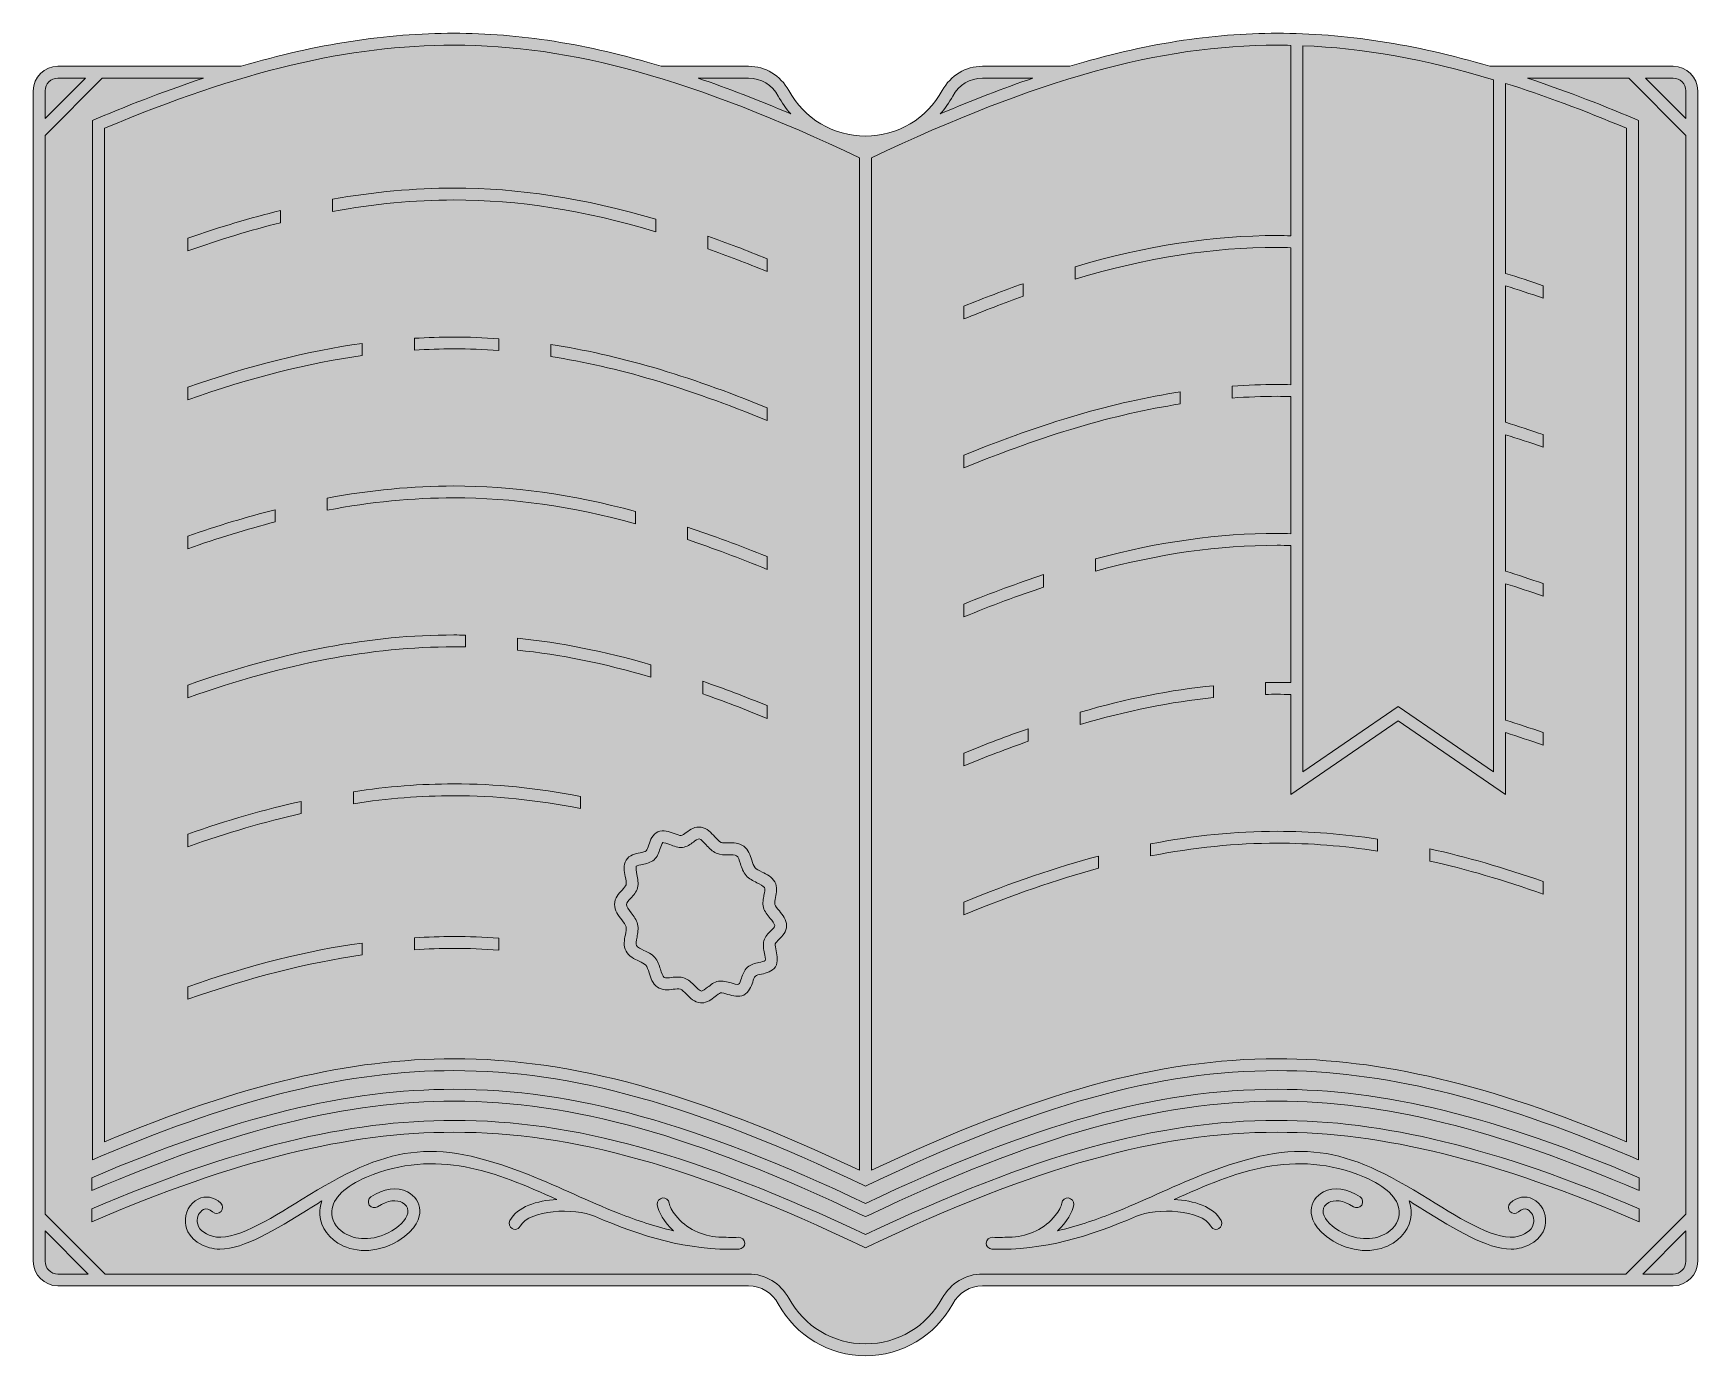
# Model space of a CAD drawing. Header units: inches. Extents: x 0.25 to 3.75, y -3.46 to -0.67.
import ezdxf

# ---------------------------------------------------------------- set-up
doc = ezdxf.new("R2010")
doc.units = ezdxf.units.IN
doc.header["$MEASUREMENT"] = 0
doc.layers.add('Book', color=7, linetype='Continuous', lineweight=0)

msp = doc.modelspace()

# ---------------------------------------------------------------- hatches: boundary and pattern name
at = {"layer": 'Book', "true_color": 0xf8e0c5, "transparency": 33554687}
h = msp.add_hatch(color=254, dxfattribs=at)
h.dxf.hatch_style = 2
edge = h.paths.add_edge_path()
edge.add_spline(control_points=[(3.7021, -0.7395), (3.7021, -0.7395), (3.3161, -0.7395), (3.3161, -0.7395), (3.1548, -0.6921), (3.01, -0.67), (2.8677, -0.67), (2.7293, -0.67), (2.5884, -0.6919), (2.4305, -0.7395), (2.4305, -0.7395), (2.2465, -0.7395), (2.2465, -0.7395), (2.2115, -0.7395), (2.1791, -0.759), (2.1619, -0.7904), (2.1295, -0.8498), (2.0675, -0.8866), (2, -0.8866), (1.9325, -0.8866), (1.8705, -0.8498), (1.8381, -0.7904), (1.8209, -0.759), (1.7885, -0.7395), (1.7535, -0.7395), (1.7535, -0.7395), (1.5695, -0.7395), (1.5695, -0.7395), (1.4116, -0.6919), (1.2707, -0.67), (1.1323, -0.67), (0.99, -0.67), (0.8452, -0.6921), (0.6839, -0.7395), (0.6839, -0.7395), (0.2979, -0.7395), (0.2979, -0.7395), (0.2692, -0.7395), (0.2459, -0.7628), (0.2459, -0.7914), (0.2459, -0.7914), (0.2459, -3.2583), (0.2459, -3.2583), (0.2459, -3.2869), (0.2692, -3.3102), (0.2979, -3.3102), (0.2979, -3.3102), (1.7535, -3.3102), (1.7535, -3.3102), (1.7794, -3.3102), (1.8034, -3.3247), (1.8161, -3.3481), (1.8529, -3.4155), (1.9234, -3.4574), (2, -3.4574), (2.0766, -3.4574), (2.1471, -3.4155), (2.1839, -3.3481), (2.1966, -3.3247), (2.2206, -3.3102), (2.2465, -3.3102), (2.2465, -3.3102), (3.7021, -3.3102), (3.7021, -3.3102), (3.7308, -3.3102), (3.7541, -3.2869), (3.7541, -3.2583), (3.7541, -3.2583), (3.7541, -0.7914), (3.7541, -0.7914), (3.7541, -0.7628), (3.7308, -0.7395), (3.7021, -0.7395)], knot_values=[0, 0, 0, 0, 1, 1, 1, 2, 2, 2, 3, 3, 3, 4, 4, 4, 5, 5, 5, 6, 6, 6, 7, 7, 7, 8, 8, 8, 9, 9, 9, 10, 10, 10, 11, 11, 11, 12, 12, 12, 13, 13, 13, 14, 14, 14, 15, 15, 15, 16, 16, 16, 17, 17, 17, 18, 18, 18, 19, 19, 19, 20, 20, 20, 21, 21, 21, 22, 22, 22, 23, 23, 23, 24, 24, 24, 24], degree=3, periodic=0)
at = {"layer": 'Book', "true_color": 0x333333, "transparency": 33554687}
h = msp.add_hatch(color=250, dxfattribs=at)
h.dxf.hatch_style = 2
edge = h.paths.add_edge_path()
edge.add_spline(control_points=[(3.4067, -3.1271), (3.391, -3.1193), (3.3737, -3.1225), (3.3591, -3.1358), (3.354, -3.1404), (3.3537, -3.1483), (3.3584, -3.1534), (3.363, -3.1585), (3.3709, -3.1589), (3.376, -3.1542), (3.3828, -3.148), (3.3894, -3.1464), (3.3956, -3.1495), (3.4039, -3.1536), (3.4095, -3.1648), (3.4085, -3.1754), (3.4073, -3.1893), (3.3958, -3.2001), (3.3761, -3.2057), (3.3332, -3.2181), (3.2592, -3.1721), (3.1876, -3.1276), (3.007, -3.0156), (2.9147, -2.9955), (2.7125, -3.075), (2.6385, -3.104), (2.5883, -3.1307), (2.5192, -3.1577), (2.4824, -3.1722), (2.4445, -3.1848), (2.4047, -3.1939), (2.4239, -3.1758), (2.437, -3.1548), (2.4388, -3.1387), (2.4395, -3.1318), (2.4345, -3.1257), (2.4277, -3.1249), (2.4207, -3.1241), (2.4146, -3.1292), (2.4139, -3.136), (2.4132, -3.1423), (2.4082, -3.1519), (2.4, -3.1621), (2.3779, -3.1895), (2.3445, -3.2055), (2.3093, -3.2073), (2.2956, -3.208), (2.2816, -3.2082), (2.2674, -3.2078), (2.2607, -3.2076), (2.2547, -3.213), (2.2545, -3.2199), (2.2543, -3.2268), (2.2597, -3.2326), (2.2666, -3.2328), (2.3764, -3.236), (2.4705, -3.2067), (2.571, -3.1635), (2.6133, -3.1453), (2.7084, -3.1489), (2.7277, -3.1845), (2.73, -3.1887), (2.7343, -3.1911), (2.7387, -3.1911), (2.7407, -3.1911), (2.7427, -3.1906), (2.7446, -3.1895), (2.7507, -3.1863), (2.753, -3.1787), (2.7497, -3.1726), (2.7338, -3.1433), (2.6924, -3.1304), (2.6505, -3.1281), (2.7797, -3.0699), (2.9032, -3.0191), (3.0519, -3.0812), (3.0962, -3.0997), (3.1228, -3.1256), (3.125, -3.1524), (3.1265, -3.1703), (3.1167, -3.1876), (3.0989, -3.1988), (3.0772, -3.2124), (3.0394, -3.2183), (2.9986, -3.1942), (2.9768, -3.1813), (2.964, -3.1655), (2.9644, -3.152), (2.9646, -3.1445), (2.9689, -3.1383), (2.9764, -3.1345), (2.9871, -3.129), (3.0065, -3.1284), (3.0284, -3.1433), (3.0341, -3.1472), (3.0419, -3.1457), (3.0458, -3.14), (3.0497, -3.1343), (3.0482, -3.1265), (3.0425, -3.1226), (3.0162, -3.1048), (2.9872, -3.1009), (2.965, -3.1123), (2.9495, -3.1202), (2.9399, -3.1347), (2.9394, -3.1512), (2.939, -3.1648), (2.9445, -3.1912), (2.9859, -3.2157), (3.0102, -3.23), (3.0338, -3.2356), (3.0549, -3.2356), (3.0777, -3.2356), (3.0976, -3.2291), (3.1121, -3.22), (3.1381, -3.2037), (3.1522, -3.1777), (3.1499, -3.1504), (3.1495, -3.145), (3.1483, -3.1384), (3.1456, -3.1311), (3.1552, -3.137), (3.1648, -3.1429), (3.1744, -3.1489), (3.2436, -3.1918), (3.3095, -3.2327), (3.3607, -3.2327), (3.3685, -3.2327), (3.3759, -3.2317), (3.383, -3.2297), (3.4253, -3.2176), (3.4324, -3.1892), (3.4334, -3.1776), (3.4353, -3.1566), (3.4243, -3.1359), (3.4067, -3.1271)], knot_values=[0, 0, 0, 0, 1, 1, 1, 2, 2, 2, 3, 3, 3, 4, 4, 4, 5, 5, 5, 6, 6, 6, 7, 7, 7, 8, 8, 8, 9, 9, 9, 10, 10, 10, 11, 11, 11, 12, 12, 12, 13, 13, 13, 14, 14, 14, 15, 15, 15, 16, 16, 16, 17, 17, 17, 18, 18, 18, 19, 19, 19, 20, 20, 20, 21, 21, 21, 22, 22, 22, 23, 23, 23, 24, 24, 24, 25, 25, 25, 26, 26, 26, 27, 27, 27, 28, 28, 28, 29, 29, 29, 30, 30, 30, 31, 31, 31, 32, 32, 32, 33, 33, 33, 34, 34, 34, 35, 35, 35, 36, 36, 36, 37, 37, 37, 38, 38, 38, 39, 39, 39, 40, 40, 40, 41, 41, 41, 42, 42, 42, 43, 43, 43, 44, 44, 44, 45, 45, 45, 45], degree=3, periodic=0)
edge = h.paths.add_edge_path()
edge.add_spline(control_points=[(1.7326, -3.2078), (1.7184, -3.2082), (1.7044, -3.208), (1.6907, -3.2073), (1.6555, -3.2055), (1.6221, -3.1895), (1.6, -3.1621), (1.5918, -3.1519), (1.5868, -3.1423), (1.5861, -3.136), (1.5854, -3.1292), (1.5793, -3.1241), (1.5723, -3.1249), (1.5655, -3.1257), (1.5605, -3.1318), (1.5612, -3.1387), (1.563, -3.1548), (1.5761, -3.1758), (1.5953, -3.1939), (1.5555, -3.1848), (1.5176, -3.1722), (1.4808, -3.1577), (1.4117, -3.1307), (1.3615, -3.104), (1.2875, -3.075), (1.0853, -2.9955), (0.993, -3.0156), (0.8124, -3.1276), (0.7408, -3.1721), (0.6668, -3.2181), (0.6239, -3.2057), (0.6042, -3.2001), (0.5927, -3.1893), (0.5915, -3.1754), (0.5905, -3.1648), (0.5961, -3.1536), (0.6044, -3.1495), (0.6106, -3.1464), (0.6172, -3.148), (0.624, -3.1542), (0.6291, -3.1589), (0.637, -3.1585), (0.6416, -3.1534), (0.6463, -3.1483), (0.646, -3.1404), (0.6409, -3.1358), (0.6263, -3.1225), (0.609, -3.1193), (0.5933, -3.1271), (0.5757, -3.1359), (0.5647, -3.1566), (0.5666, -3.1776), (0.5676, -3.1892), (0.5747, -3.2176), (0.617, -3.2297), (0.6241, -3.2317), (0.6315, -3.2327), (0.6393, -3.2327), (0.6905, -3.2327), (0.7564, -3.1918), (0.8256, -3.1489), (0.8352, -3.1429), (0.8448, -3.137), (0.8544, -3.1311), (0.8517, -3.1384), (0.8505, -3.145), (0.8501, -3.1504), (0.8478, -3.1777), (0.8619, -3.2037), (0.8879, -3.22), (0.9024, -3.2291), (0.9223, -3.2356), (0.9451, -3.2356), (0.9662, -3.2356), (0.9898, -3.23), (1.0141, -3.2157), (1.0555, -3.1912), (1.061, -3.1648), (1.0606, -3.1512), (1.0601, -3.1347), (1.0505, -3.1202), (1.035, -3.1123), (1.0128, -3.1009), (0.9838, -3.1048), (0.9575, -3.1226), (0.9518, -3.1265), (0.9503, -3.1343), (0.9542, -3.14), (0.9581, -3.1457), (0.9659, -3.1472), (0.9716, -3.1433), (0.9935, -3.1284), (1.0129, -3.129), (1.0236, -3.1345), (1.0311, -3.1383), (1.0354, -3.1445), (1.0356, -3.152), (1.036, -3.1655), (1.0232, -3.1813), (1.0014, -3.1942), (0.9606, -3.2183), (0.9228, -3.2124), (0.9011, -3.1988), (0.8833, -3.1876), (0.8735, -3.1703), (0.875, -3.1524), (0.8772, -3.1256), (0.9038, -3.0997), (0.9481, -3.0812), (1.0968, -3.0191), (1.2203, -3.0699), (1.3495, -3.1281), (1.3076, -3.1304), (1.2662, -3.1433), (1.2503, -3.1726), (1.247, -3.1787), (1.2493, -3.1863), (1.2554, -3.1895), (1.2573, -3.1906), (1.2593, -3.1911), (1.2613, -3.1911), (1.2657, -3.1911), (1.27, -3.1887), (1.2723, -3.1845), (1.2916, -3.1489), (1.3867, -3.1453), (1.429, -3.1635), (1.5295, -3.2067), (1.6236, -3.236), (1.7334, -3.2328), (1.7403, -3.2326), (1.7457, -3.2268), (1.7455, -3.2199), (1.7453, -3.213), (1.7393, -3.2076), (1.7326, -3.2078)], knot_values=[0, 0, 0, 0, 1, 1, 1, 2, 2, 2, 3, 3, 3, 4, 4, 4, 5, 5, 5, 6, 6, 6, 7, 7, 7, 8, 8, 8, 9, 9, 9, 10, 10, 10, 11, 11, 11, 12, 12, 12, 13, 13, 13, 14, 14, 14, 15, 15, 15, 16, 16, 16, 17, 17, 17, 18, 18, 18, 19, 19, 19, 20, 20, 20, 21, 21, 21, 22, 22, 22, 23, 23, 23, 24, 24, 24, 25, 25, 25, 26, 26, 26, 27, 27, 27, 28, 28, 28, 29, 29, 29, 30, 30, 30, 31, 31, 31, 32, 32, 32, 33, 33, 33, 34, 34, 34, 35, 35, 35, 36, 36, 36, 37, 37, 37, 38, 38, 38, 39, 39, 39, 40, 40, 40, 41, 41, 41, 42, 42, 42, 43, 43, 43, 44, 44, 44, 45, 45, 45, 45], degree=3, periodic=0)
edge = h.paths.add_edge_path()
edge.add_spline(control_points=[(2, -3.1365), (1.644, -2.9678), (1.3843, -2.8958), (1.1323, -2.8958), (0.9086, -2.8958), (0.6712, -2.9535), (0.3692, -3.0822), (0.3692, -3.0822), (0.3692, -3.1094), (0.3692, -3.1094), (0.6726, -2.9793), (0.9097, -2.9208), (1.1323, -2.9208), (1.3816, -2.9208), (1.6395, -2.9928), (1.9946, -3.1616), (1.9946, -3.1616), (2, -3.1642), (2, -3.1642), (2, -3.1642), (2.0054, -3.1616), (2.0054, -3.1616), (2.3605, -2.9928), (2.6184, -2.9208), (2.8677, -2.9208), (3.0903, -2.9208), (3.3274, -2.9793), (3.6308, -3.1094), (3.6308, -3.1094), (3.6308, -3.0822), (3.6308, -3.0822), (3.3288, -2.9535), (3.0914, -2.8958), (2.8677, -2.8958), (2.6157, -2.8958), (2.356, -2.9678), (2, -3.1365)], knot_values=[0, 0, 0, 0, 1, 1, 1, 2, 2, 2, 3, 3, 3, 4, 4, 4, 5, 5, 5, 6, 6, 6, 7, 7, 7, 8, 8, 8, 9, 9, 9, 10, 10, 10, 11, 11, 11, 12, 12, 12, 12], degree=3, periodic=0)
edge = h.paths.add_edge_path()
edge.add_spline(control_points=[(1.771, -2.4604), (1.7628, -2.4564), (1.7544, -2.4522), (1.7483, -2.4452), (1.7421, -2.4381), (1.7392, -2.4292), (1.7365, -2.4207), (1.7341, -2.4135), (1.7317, -2.406), (1.7282, -2.4034), (1.7252, -2.4011), (1.7184, -2.4013), (1.7118, -2.4015), (1.7035, -2.4018), (1.6941, -2.4021), (1.6853, -2.3982), (1.6771, -2.3946), (1.6706, -2.3875), (1.6642, -2.3807), (1.6595, -2.3757), (1.6531, -2.3687), (1.6494, -2.3681), (1.6467, -2.3676), (1.6415, -2.3715), (1.6372, -2.3747), (1.6308, -2.3795), (1.6235, -2.3849), (1.6143, -2.3859), (1.6052, -2.3868), (1.5962, -2.3834), (1.5875, -2.3801), (1.5828, -2.3783), (1.5749, -2.3753), (1.5725, -2.3759), (1.5709, -2.377), (1.5684, -2.3846), (1.5671, -2.3886), (1.5644, -2.3967), (1.5613, -2.406), (1.5544, -2.4121), (1.5475, -2.4183), (1.5381, -2.4201), (1.5299, -2.4218), (1.526, -2.4225), (1.5179, -2.4241), (1.5169, -2.4258), (1.5155, -2.4281), (1.5173, -2.4378), (1.5183, -2.4431), (1.52, -2.4524), (1.5218, -2.4621), (1.5195, -2.4711), (1.5171, -2.4802), (1.5107, -2.487), (1.5051, -2.493), (1.5007, -2.4977), (1.4961, -2.5026), (1.4961, -2.5061), (1.4961, -2.5104), (1.5014, -2.5174), (1.506, -2.5236), (1.5116, -2.531), (1.5174, -2.5387), (1.5196, -2.5476), (1.5219, -2.557), (1.52, -2.5667), (1.5184, -2.5752), (1.517, -2.5823), (1.5156, -2.5896), (1.5174, -2.5931), (1.5193, -2.5967), (1.5265, -2.6001), (1.533, -2.603), (1.5408, -2.6066), (1.5497, -2.6107), (1.5559, -2.6178), (1.5621, -2.6249), (1.5649, -2.634), (1.5677, -2.6428), (1.5697, -2.6495), (1.5723, -2.6577), (1.5755, -2.6599), (1.5782, -2.6618), (1.5852, -2.6609), (1.5915, -2.6602), (1.5956, -2.6597), (1.6001, -2.6592), (1.6046, -2.6592), (1.6092, -2.6592), (1.6139, -2.6598), (1.6184, -2.6614), (1.6269, -2.6645), (1.6335, -2.6711), (1.64, -2.6775), (1.6446, -2.6821), (1.6509, -2.6884), (1.6544, -2.6887), (1.657, -2.6885), (1.6628, -2.6844), (1.6673, -2.6808), (1.6737, -2.6756), (1.6809, -2.6697), (1.69, -2.6681), (1.6991, -2.6665), (1.7086, -2.6693), (1.7169, -2.6717), (1.7216, -2.6731), (1.7303, -2.6756), (1.7325, -2.6746), (1.7345, -2.6736), (1.7371, -2.6659), (1.7385, -2.6617), (1.7412, -2.6538), (1.7442, -2.6448), (1.7511, -2.6387), (1.7579, -2.6326), (1.7673, -2.6305), (1.7755, -2.6286), (1.7797, -2.6277), (1.7875, -2.6259), (1.7888, -2.6242), (1.7898, -2.6221), (1.7881, -2.6138), (1.7871, -2.6093), (1.7854, -2.6009), (1.7834, -2.5914), (1.7857, -2.5826), (1.7881, -2.5738), (1.7946, -2.5674), (1.8003, -2.5617), (1.8039, -2.5582), (1.8088, -2.5534), (1.8087, -2.5509), (1.8087, -2.5476), (1.8031, -2.5406), (1.799, -2.5356), (1.7932, -2.5285), (1.7873, -2.5212), (1.785, -2.5127), (1.7825, -2.5035), (1.7844, -2.4944), (1.786, -2.4864), (1.7872, -2.4802), (1.7885, -2.4738), (1.7869, -2.4708), (1.7849, -2.4671), (1.7775, -2.4635), (1.771, -2.4604)], knot_values=[0, 0, 0, 0, 1, 1, 1, 2, 2, 2, 3, 3, 3, 4, 4, 4, 5, 5, 5, 6, 6, 6, 7, 7, 7, 8, 8, 8, 9, 9, 9, 10, 10, 10, 11, 11, 11, 12, 12, 12, 13, 13, 13, 14, 14, 14, 15, 15, 15, 16, 16, 16, 17, 17, 17, 18, 18, 18, 19, 19, 19, 20, 20, 20, 21, 21, 21, 22, 22, 22, 23, 23, 23, 24, 24, 24, 25, 25, 25, 26, 26, 26, 27, 27, 27, 28, 28, 28, 29, 29, 29, 30, 30, 30, 31, 31, 31, 32, 32, 32, 33, 33, 33, 34, 34, 34, 35, 35, 35, 36, 36, 36, 37, 37, 37, 38, 38, 38, 39, 39, 39, 40, 40, 40, 41, 41, 41, 42, 42, 42, 43, 43, 43, 44, 44, 44, 45, 45, 45, 46, 46, 46, 47, 47, 47, 48, 48, 48, 49, 49, 49, 49], degree=3, periodic=0)
edge = h.paths.add_edge_path()
edge.add_spline(control_points=[(1.782, -2.4379), (1.7918, -2.4427), (1.803, -2.4482), (1.8088, -2.4588), (1.8148, -2.4698), (1.8124, -2.4817), (1.8105, -2.4913), (1.8094, -2.4969), (1.8082, -2.5027), (1.8091, -2.5061), (1.8101, -2.5096), (1.8145, -2.515), (1.8184, -2.5198), (1.8255, -2.5286), (1.8336, -2.5386), (1.8337, -2.5507), (1.8339, -2.5637), (1.825, -2.5725), (1.8179, -2.5795), (1.8146, -2.5828), (1.8105, -2.5868), (1.8099, -2.5891), (1.8091, -2.5921), (1.8105, -2.5988), (1.8116, -2.6042), (1.8139, -2.615), (1.8164, -2.6272), (1.8101, -2.6374), (1.8035, -2.648), (1.791, -2.6508), (1.781, -2.653), (1.7762, -2.6541), (1.7698, -2.6555), (1.7678, -2.6573), (1.7658, -2.6591), (1.7638, -2.665), (1.7622, -2.6698), (1.7589, -2.6795), (1.7548, -2.6916), (1.7434, -2.6971), (1.7326, -2.7024), (1.7205, -2.6988), (1.7099, -2.6957), (1.7042, -2.694), (1.6976, -2.6921), (1.6944, -2.6927), (1.6917, -2.6932), (1.6869, -2.6971), (1.6831, -2.7002), (1.6756, -2.7062), (1.6664, -2.7137), (1.6546, -2.7137), (1.6538, -2.7137), (1.653, -2.7137), (1.6522, -2.7136), (1.6397, -2.7125), (1.6305, -2.7034), (1.6224, -2.6953), (1.618, -2.691), (1.6131, -2.6861), (1.6098, -2.6849), (1.6064, -2.6836), (1.6003, -2.6844), (1.5944, -2.6851), (1.5843, -2.6862), (1.5717, -2.6877), (1.5613, -2.6805), (1.551, -2.6733), (1.5472, -2.6611), (1.5438, -2.6503), (1.5418, -2.6439), (1.5398, -2.6373), (1.5371, -2.6343), (1.5344, -2.6312), (1.5284, -2.6284), (1.5226, -2.6257), (1.5125, -2.6211), (1.501, -2.6159), (1.4952, -2.6045), (1.4894, -2.5933), (1.4917, -2.5812), (1.4938, -2.5704), (1.495, -2.5641), (1.4963, -2.5576), (1.4953, -2.5535), (1.4943, -2.5496), (1.4901, -2.544), (1.4861, -2.5386), (1.4791, -2.5293), (1.4711, -2.5188), (1.4711, -2.5061), (1.4711, -2.4927), (1.4799, -2.4833), (1.4869, -2.4758), (1.4905, -2.472), (1.4945, -2.4677), (1.4953, -2.4648), (1.4962, -2.4612), (1.4949, -2.454), (1.4937, -2.4476), (1.4916, -2.4363), (1.4892, -2.4234), (1.4954, -2.413), (1.5021, -2.4017), (1.5149, -2.3992), (1.5251, -2.3972), (1.5297, -2.3963), (1.5359, -2.3951), (1.5377, -2.3935), (1.5397, -2.3918), (1.5418, -2.3854), (1.5433, -2.3807), (1.5467, -2.3706), (1.5509, -2.358), (1.5626, -2.3529), (1.5738, -2.348), (1.5858, -2.3526), (1.5965, -2.3567), (1.6018, -2.3588), (1.6084, -2.3613), (1.6117, -2.361), (1.6141, -2.3608), (1.6187, -2.3574), (1.6223, -2.3546), (1.6304, -2.3486), (1.6406, -2.3411), (1.6538, -2.3435), (1.6657, -2.3456), (1.6747, -2.3552), (1.6825, -2.3637), (1.6869, -2.3684), (1.6919, -2.3738), (1.6955, -2.3754), (1.699, -2.3769), (1.7051, -2.3767), (1.711, -2.3765), (1.7209, -2.3763), (1.7332, -2.3759), (1.7433, -2.3834), (1.753, -2.3907), (1.7569, -2.4025), (1.7602, -2.4129), (1.7623, -2.4192), (1.7643, -2.4256), (1.7671, -2.4288), (1.7699, -2.432), (1.776, -2.435), (1.782, -2.4379)], knot_values=[0, 0, 0, 0, 1, 1, 1, 2, 2, 2, 3, 3, 3, 4, 4, 4, 5, 5, 5, 6, 6, 6, 7, 7, 7, 8, 8, 8, 9, 9, 9, 10, 10, 10, 11, 11, 11, 12, 12, 12, 13, 13, 13, 14, 14, 14, 15, 15, 15, 16, 16, 16, 17, 17, 17, 18, 18, 18, 19, 19, 19, 20, 20, 20, 21, 21, 21, 22, 22, 22, 23, 23, 23, 24, 24, 24, 25, 25, 25, 26, 26, 26, 27, 27, 27, 28, 28, 28, 29, 29, 29, 30, 30, 30, 31, 31, 31, 32, 32, 32, 33, 33, 33, 34, 34, 34, 35, 35, 35, 36, 36, 36, 37, 37, 37, 38, 38, 38, 39, 39, 39, 40, 40, 40, 41, 41, 41, 42, 42, 42, 43, 43, 43, 44, 44, 44, 45, 45, 45, 46, 46, 46, 47, 47, 47, 48, 48, 48, 49, 49, 49, 49], degree=3, periodic=0)
edge = h.paths.add_edge_path()
edge.add_spline(control_points=[(1.7925, -2.1141), (1.7925, -2.1141), (1.7925, -2.0871), (1.7925, -2.0871), (1.7457, -2.0681), (1.7007, -2.051), (1.657, -2.0358), (1.657, -2.0358), (1.657, -2.0623), (1.657, -2.0623), (1.7006, -2.0776), (1.7457, -2.0948), (1.7925, -2.1141)], knot_values=[0, 0, 0, 0, 1, 1, 1, 2, 2, 2, 3, 3, 3, 4, 4, 4, 4], degree=3, periodic=0)
edge = h.paths.add_edge_path()
edge.add_spline(control_points=[(1.7925, -1.7731), (1.7341, -1.7494), (1.6784, -1.7288), (1.6246, -1.711), (1.6246, -1.711), (1.6246, -1.7373), (1.6246, -1.7373), (1.6783, -1.7553), (1.734, -1.7761), (1.7925, -1.8001), (1.7925, -1.8001), (1.7925, -1.7731), (1.7925, -1.7731)], knot_values=[0, 0, 0, 0, 1, 1, 1, 2, 2, 2, 3, 3, 3, 4, 4, 4, 4], degree=3, periodic=0)
edge = h.paths.add_edge_path()
edge.add_spline(control_points=[(1.5473, -2.0009), (1.4489, -1.9725), (1.3567, -1.9541), (1.2667, -1.9451), (1.2667, -1.9451), (1.2667, -1.9702), (1.2667, -1.9702), (1.3565, -1.9794), (1.4487, -1.998), (1.5473, -2.0269), (1.5473, -2.0269), (1.5473, -2.0009), (1.5473, -2.0009)], knot_values=[0, 0, 0, 0, 1, 1, 1, 2, 2, 2, 3, 3, 3, 4, 4, 4, 4], degree=3, periodic=0)
edge = h.paths.add_edge_path()
edge.add_spline(control_points=[(1.7925, -1.1452), (1.7495, -1.1277), (1.7081, -1.112), (1.6678, -1.0978), (1.6678, -1.0978), (1.6678, -1.1243), (1.6678, -1.1243), (1.7081, -1.1387), (1.7495, -1.1545), (1.7925, -1.1722), (1.7925, -1.1722), (1.7925, -1.1452), (1.7925, -1.1452)], knot_values=[0, 0, 0, 0, 1, 1, 1, 2, 2, 2, 3, 3, 3, 4, 4, 4, 4], degree=3, periodic=0)
edge = h.paths.add_edge_path()
edge.add_spline(control_points=[(1.7925, -1.4592), (1.6237, -1.3905), (1.4765, -1.3472), (1.3368, -1.326), (1.3368, -1.326), (1.3368, -1.3513), (1.3368, -1.3513), (1.4761, -1.3728), (1.6231, -1.4166), (1.7925, -1.4861), (1.7925, -1.4861), (1.7925, -1.4592), (1.7925, -1.4592)], knot_values=[0, 0, 0, 0, 1, 1, 1, 2, 2, 2, 3, 3, 3, 4, 4, 4, 4], degree=3, periodic=0)
edge = h.paths.add_edge_path()
edge.add_spline(control_points=[(0.9393, -2.5875), (0.824, -2.6034), (0.7034, -2.6337), (0.5714, -2.6796), (0.5714, -2.6796), (0.5714, -2.7062), (0.5714, -2.7062), (0.7037, -2.6597), (0.8243, -2.629), (0.9393, -2.6127), (0.9393, -2.6127), (0.9393, -2.5875), (0.9393, -2.5875)], knot_values=[0, 0, 0, 0, 1, 1, 1, 2, 2, 2, 3, 3, 3, 4, 4, 4, 4], degree=3, periodic=0)
edge = h.paths.add_edge_path()
edge.add_spline(control_points=[(1.157, -1.9635), (1.157, -1.9635), (1.157, -1.9385), (1.157, -1.9385), (1.1487, -1.9384), (1.1405, -1.9382), (1.1323, -1.9382), (0.9577, -1.9382), (0.7784, -1.9719), (0.5714, -2.0439), (0.5714, -2.0439), (0.5714, -2.0705), (0.5714, -2.0705), (0.7792, -1.9974), (0.9582, -1.9632), (1.1323, -1.9632), (1.1405, -1.9632), (1.1487, -1.9634), (1.157, -1.9635)], knot_values=[0, 0, 0, 0, 1, 1, 1, 2, 2, 2, 3, 3, 3, 4, 4, 4, 5, 5, 5, 6, 6, 6, 6], degree=3, periodic=0)
edge = h.paths.add_edge_path()
edge.add_spline(control_points=[(2, -3.2021), (1.644, -3.0335), (1.3843, -2.9614), (1.1323, -2.9614), (0.9086, -2.9614), (0.6712, -3.0192), (0.3692, -3.1478), (0.3692, -3.1478), (0.3692, -3.175), (0.3692, -3.175), (0.6726, -3.0449), (0.9097, -2.9864), (1.1323, -2.9864), (1.3816, -2.9864), (1.6395, -3.0585), (1.9946, -3.2273), (1.9946, -3.2273), (2, -3.2298), (2, -3.2298), (2, -3.2298), (2.0054, -3.2273), (2.0054, -3.2273), (2.3605, -3.0585), (2.6184, -2.9864), (2.8677, -2.9864), (3.0903, -2.9864), (3.3274, -3.0449), (3.6308, -3.175), (3.6308, -3.175), (3.6308, -3.1478), (3.6308, -3.1478), (3.3288, -3.0192), (3.0914, -2.9614), (2.8677, -2.9614), (2.6157, -2.9614), (2.356, -3.0335), (2, -3.2021)], knot_values=[0, 0, 0, 0, 1, 1, 1, 2, 2, 2, 3, 3, 3, 4, 4, 4, 5, 5, 5, 6, 6, 6, 7, 7, 7, 8, 8, 8, 9, 9, 9, 10, 10, 10, 11, 11, 11, 12, 12, 12, 12], degree=3, periodic=0)
edge = h.paths.add_edge_path()
edge.add_spline(control_points=[(1.5581, -1.0882), (1.5581, -1.0882), (1.5581, -1.0621), (1.5581, -1.0621), (1.4061, -1.0172), (1.269, -0.9963), (1.1323, -0.9963), (1.0489, -0.9963), (0.9644, -1.0041), (0.8764, -1.0199), (0.8764, -1.0199), (0.8764, -1.0454), (0.8764, -1.0454), (0.9646, -1.0292), (1.049, -1.0213), (1.1323, -1.0213), (1.2686, -1.0213), (1.4056, -1.0425), (1.5581, -1.0882)], knot_values=[0, 0, 0, 0, 1, 1, 1, 2, 2, 2, 3, 3, 3, 4, 4, 4, 5, 5, 5, 6, 6, 6, 6], degree=3, periodic=0)
edge = h.paths.add_edge_path()
edge.add_spline(control_points=[(0.7667, -1.0435), (0.704, -1.059), (0.6392, -1.0784), (0.5714, -1.102), (0.5714, -1.102), (0.5714, -1.1286), (0.5714, -1.1286), (0.6393, -1.1047), (0.7041, -1.0851), (0.7667, -1.0693), (0.7667, -1.0693), (0.7667, -1.0435), (0.7667, -1.0435)], knot_values=[0, 0, 0, 0, 1, 1, 1, 2, 2, 2, 3, 3, 3, 4, 4, 4, 4], degree=3, periodic=0)
edge = h.paths.add_edge_path()
edge.add_spline(control_points=[(0.7559, -1.6741), (0.6966, -1.6892), (0.6353, -1.7077), (0.5714, -1.73), (0.5714, -1.73), (0.5714, -1.7565), (0.5714, -1.7565), (0.6354, -1.734), (0.6967, -1.7152), (0.7559, -1.7), (0.7559, -1.7), (0.7559, -1.6741), (0.7559, -1.6741)], knot_values=[0, 0, 0, 0, 1, 1, 1, 2, 2, 2, 3, 3, 3, 4, 4, 4, 4], degree=3, periodic=0)
edge = h.paths.add_edge_path()
edge.add_spline(control_points=[(0.9393, -1.3238), (0.824, -1.3398), (0.7034, -1.3701), (0.5714, -1.416), (0.5714, -1.416), (0.5714, -1.4426), (0.5714, -1.4426), (0.7037, -1.396), (0.8243, -1.3653), (0.9393, -1.3491), (0.9393, -1.3491), (0.9393, -1.3238), (0.9393, -1.3238)], knot_values=[0, 0, 0, 0, 1, 1, 1, 2, 2, 2, 3, 3, 3, 4, 4, 4, 4], degree=3, periodic=0)
edge = h.paths.add_edge_path()
edge.add_spline(control_points=[(0.8108, -2.289), (0.7345, -2.3059), (0.6553, -2.3287), (0.5714, -2.3579), (0.5714, -2.3579), (0.5714, -2.3845), (0.5714, -2.3845), (0.6554, -2.3549), (0.7346, -2.3318), (0.8108, -2.3147), (0.8108, -2.3147), (0.8108, -2.289), (0.8108, -2.289)], knot_values=[0, 0, 0, 0, 1, 1, 1, 2, 2, 2, 3, 3, 3, 4, 4, 4, 4], degree=3, periodic=0)
edge = h.paths.add_edge_path()
edge.add_spline(control_points=[(2.6632, -1.426), (2.5235, -1.4472), (2.3763, -1.4905), (2.2075, -1.5592), (2.2075, -1.5592), (2.2075, -1.5861), (2.2075, -1.5861), (2.3769, -1.5166), (2.5239, -1.4728), (2.6632, -1.4513), (2.6632, -1.4513), (2.6632, -1.426), (2.6632, -1.426)], knot_values=[0, 0, 0, 0, 1, 1, 1, 2, 2, 2, 3, 3, 3, 4, 4, 4, 4], degree=3, periodic=0)
edge = h.paths.add_edge_path()
edge.add_spline(control_points=[(2.3754, -1.811), (2.3216, -1.8288), (2.2659, -1.8494), (2.2075, -1.8731), (2.2075, -1.8731), (2.2075, -1.9001), (2.2075, -1.9001), (2.266, -1.8761), (2.3217, -1.8553), (2.3754, -1.8373), (2.3754, -1.8373), (2.3754, -1.811), (2.3754, -1.811)], knot_values=[0, 0, 0, 0, 1, 1, 1, 2, 2, 2, 3, 3, 3, 4, 4, 4, 4], degree=3, periodic=0)
edge = h.paths.add_edge_path()
edge.add_spline(control_points=[(2.343, -2.1358), (2.2993, -2.151), (2.2543, -2.1681), (2.2075, -2.1871), (2.2075, -2.1871), (2.2075, -2.2141), (2.2075, -2.2141), (2.2543, -2.1948), (2.2994, -2.1776), (2.343, -2.1623), (2.343, -2.1623), (2.343, -2.1358), (2.343, -2.1358)], knot_values=[0, 0, 0, 0, 1, 1, 1, 2, 2, 2, 3, 3, 3, 4, 4, 4, 4], degree=3, periodic=0)
edge = h.paths.add_edge_path()
edge.add_spline(control_points=[(2.3322, -1.1978), (2.2919, -1.212), (2.2505, -1.2277), (2.2075, -1.2452), (2.2075, -1.2452), (2.2075, -1.2722), (2.2075, -1.2722), (2.2505, -1.2545), (2.2919, -1.2387), (2.3322, -1.2243), (2.3322, -1.2243), (2.3322, -1.1978), (2.3322, -1.1978)], knot_values=[0, 0, 0, 0, 1, 1, 1, 2, 2, 2, 3, 3, 3, 4, 4, 4, 4], degree=3, periodic=0)
edge = h.paths.add_edge_path()
edge.add_spline(control_points=[(2.4527, -2.1269), (2.5513, -2.098), (2.6435, -2.0794), (2.7333, -2.0702), (2.7333, -2.0702), (2.7333, -2.0451), (2.7333, -2.0451), (2.6433, -2.0541), (2.5511, -2.0725), (2.4527, -2.1009), (2.4527, -2.1009), (2.4527, -2.1269), (2.4527, -2.1269)], knot_values=[0, 0, 0, 0, 1, 1, 1, 2, 2, 2, 3, 3, 3, 4, 4, 4, 4], degree=3, periodic=0)
edge = h.paths.add_edge_path()
edge.add_spline(control_points=[(3.7291, -0.7914), (3.7291, -0.7766), (3.717, -0.7645), (3.7021, -0.7645), (3.7021, -0.7645), (3.6437, -0.7645), (3.6437, -0.7645), (3.6437, -0.7645), (3.7291, -0.8498), (3.7291, -0.8498), (3.7291, -0.8498), (3.7291, -0.7914), (3.7291, -0.7914)], knot_values=[0, 0, 0, 0, 1, 1, 1, 2, 2, 2, 3, 3, 3, 4, 4, 4, 4], degree=3, periodic=0)
edge = h.paths.add_edge_path()
edge.add_spline(control_points=[(3.7291, -0.8852), (3.7291, -0.8852), (3.6087, -0.7648), (3.6087, -0.7648), (3.6087, -0.7648), (3.609, -0.7645), (3.609, -0.7645), (3.609, -0.7645), (3.3954, -0.7645), (3.3954, -0.7645), (3.467, -0.7883), (3.5419, -0.8168), (3.6214, -0.8505), (3.6214, -0.8505), (3.6291, -0.8537), (3.6291, -0.8537), (3.6291, -0.8537), (3.6291, -3.0442), (3.6291, -3.0442), (3.6291, -3.0442), (3.6117, -3.0369), (3.6117, -3.0369), (3.3168, -2.9121), (3.0874, -2.8565), (2.8677, -2.8565), (2.6184, -2.8565), (2.3605, -2.9285), (2.0054, -3.0973), (2.0054, -3.0973), (2, -3.0999), (2, -3.0999), (2, -3.0999), (1.9946, -3.0973), (1.9946, -3.0973), (1.6395, -2.9285), (1.3816, -2.8565), (1.1323, -2.8565), (0.9126, -2.8565), (0.6832, -2.9121), (0.3883, -3.0369), (0.3883, -3.0369), (0.3709, -3.0442), (0.3709, -3.0442), (0.3709, -3.0442), (0.3709, -0.8537), (0.3709, -0.8537), (0.3709, -0.8537), (0.3786, -0.8505), (0.3786, -0.8505), (0.4581, -0.8168), (0.533, -0.7883), (0.6046, -0.7645), (0.6046, -0.7645), (0.391, -0.7645), (0.391, -0.7645), (0.391, -0.7645), (0.3913, -0.7648), (0.3913, -0.7648), (0.3913, -0.7648), (0.2709, -0.8852), (0.2709, -0.8852), (0.2709, -0.8852), (0.2709, -3.159), (0.2709, -3.159), (0.2709, -3.159), (0.3972, -3.2852), (0.3972, -3.2852), (0.3972, -3.2852), (1.7535, -3.2852), (1.7535, -3.2852), (1.7885, -3.2852), (1.8209, -3.3047), (1.8381, -3.3361), (1.8705, -3.3955), (1.9325, -3.4324), (2, -3.4324), (2.0675, -3.4324), (2.1295, -3.3955), (2.1619, -3.3361), (2.1791, -3.3047), (2.2115, -3.2852), (2.2465, -3.2852), (2.2465, -3.2852), (3.6028, -3.2852), (3.6028, -3.2852), (3.6028, -3.2852), (3.7291, -3.159), (3.7291, -3.159), (3.7291, -3.159), (3.7291, -0.8852), (3.7291, -0.8852)], knot_values=[0, 0, 0, 0, 1, 1, 1, 2, 2, 2, 3, 3, 3, 4, 4, 4, 5, 5, 5, 6, 6, 6, 7, 7, 7, 8, 8, 8, 9, 9, 9, 10, 10, 10, 11, 11, 11, 12, 12, 12, 13, 13, 13, 14, 14, 14, 15, 15, 15, 16, 16, 16, 17, 17, 17, 18, 18, 18, 19, 19, 19, 20, 20, 20, 21, 21, 21, 22, 22, 22, 23, 23, 23, 24, 24, 24, 25, 25, 25, 26, 26, 26, 27, 27, 27, 28, 28, 28, 29, 29, 29, 30, 30, 30, 30], degree=3, periodic=0)
edge = h.paths.add_edge_path()
edge.add_spline(control_points=[(3.7291, -3.1943), (3.7291, -3.1943), (3.6382, -3.2852), (3.6382, -3.2852), (3.6382, -3.2852), (3.7021, -3.2852), (3.7021, -3.2852), (3.717, -3.2852), (3.7291, -3.2731), (3.7291, -3.2583), (3.7291, -3.2583), (3.7291, -3.1943), (3.7291, -3.1943)], knot_values=[0, 0, 0, 0, 1, 1, 1, 2, 2, 2, 3, 3, 3, 4, 4, 4, 4], degree=3, periodic=0)
edge = h.paths.add_edge_path()
edge.add_spline(control_points=[(0.3618, -3.2852), (0.3618, -3.2852), (0.2709, -3.1943), (0.2709, -3.1943), (0.2709, -3.1943), (0.2709, -3.2583), (0.2709, -3.2583), (0.2709, -3.2731), (0.283, -3.2852), (0.2979, -3.2852), (0.2979, -3.2852), (0.3618, -3.2852), (0.3618, -3.2852)], knot_values=[0, 0, 0, 0, 1, 1, 1, 2, 2, 2, 3, 3, 3, 4, 4, 4, 4], degree=3, periodic=0)
edge = h.paths.add_edge_path()
edge.add_spline(control_points=[(0.2709, -0.8498), (0.2709, -0.8498), (0.3563, -0.7645), (0.3563, -0.7645), (0.3563, -0.7645), (0.2979, -0.7645), (0.2979, -0.7645), (0.283, -0.7645), (0.2709, -0.7766), (0.2709, -0.7914), (0.2709, -0.7914), (0.2709, -0.8498), (0.2709, -0.8498)], knot_values=[0, 0, 0, 0, 1, 1, 1, 2, 2, 2, 3, 3, 3, 4, 4, 4, 4], degree=3, periodic=0)
edge = h.paths.add_edge_path()
edge.add_spline(control_points=[(0.3959, -0.8703), (0.3959, -0.8703), (0.3959, -3.0065), (0.3959, -3.0065), (0.6857, -2.8856), (0.9135, -2.8315), (1.1323, -2.8315), (1.3813, -2.8315), (1.638, -2.902), (1.9875, -3.0664), (1.9875, -3.0664), (1.9875, -0.9325), (1.9875, -0.9325), (1.6361, -0.7661), (1.3799, -0.695), (1.1323, -0.695), (0.9115, -0.695), (0.6841, -0.7491), (0.3959, -0.8703)], knot_values=[0, 0, 0, 0, 1, 1, 1, 2, 2, 2, 3, 3, 3, 4, 4, 4, 5, 5, 5, 6, 6, 6, 6], degree=3, periodic=0)
edge = h.paths.add_edge_path()
edge.add_spline(control_points=[(1.6471, -0.7645), (1.7091, -0.7857), (1.774, -0.8108), (1.8424, -0.8398), (1.8324, -0.8285), (1.8236, -0.816), (1.8161, -0.8024), (1.8034, -0.779), (1.7794, -0.7645), (1.7535, -0.7645), (1.7535, -0.7645), (1.6471, -0.7645), (1.6471, -0.7645)], knot_values=[0, 0, 0, 0, 1, 1, 1, 2, 2, 2, 3, 3, 3, 4, 4, 4, 4], degree=3, periodic=0)
edge = h.paths.add_edge_path()
edge.add_spline(control_points=[(2.0125, -3.0664), (2.362, -2.902), (2.6187, -2.8315), (2.8677, -2.8315), (3.0865, -2.8315), (3.3143, -2.8856), (3.6041, -3.0065), (3.6041, -3.0065), (3.6041, -0.8703), (3.6041, -0.8703), (3.5136, -0.8322), (3.4291, -0.8008), (3.3488, -0.7755), (3.3488, -0.7755), (3.3488, -1.176), (3.3488, -1.176), (3.375, -1.1841), (3.4015, -1.1926), (3.4286, -1.202), (3.4286, -1.202), (3.4286, -1.2286), (3.4286, -1.2286), (3.4015, -1.2191), (3.375, -1.2104), (3.3488, -1.2022), (3.3488, -1.2022), (3.3488, -1.4899), (3.3488, -1.4899), (3.375, -1.498), (3.4015, -1.5066), (3.4286, -1.516), (3.4286, -1.516), (3.4286, -1.5426), (3.4286, -1.5426), (3.4015, -1.533), (3.375, -1.5243), (3.3488, -1.5161), (3.3488, -1.5161), (3.3488, -1.8038), (3.3488, -1.8038), (3.375, -1.8119), (3.4015, -1.8206), (3.4286, -1.83), (3.4286, -1.83), (3.4286, -1.8565), (3.4286, -1.8565), (3.4015, -1.847), (3.375, -1.8383), (3.3488, -1.8301), (3.3488, -1.8301), (3.3488, -2.1178), (3.3488, -2.1178), (3.375, -2.126), (3.4015, -2.1345), (3.4286, -2.1439), (3.4286, -2.1439), (3.4286, -2.1705), (3.4286, -2.1705), (3.4015, -2.161), (3.375, -2.1523), (3.3488, -2.1441), (3.3488, -2.1441), (3.3488, -2.2742), (3.3488, -2.2742), (3.3488, -2.2742), (3.1228, -2.1195), (3.1228, -2.1195), (3.1228, -2.1195), (2.8968, -2.2742), (2.8968, -2.2742), (2.8968, -2.2742), (2.8968, -2.0637), (2.8968, -2.0637), (2.8871, -2.0635), (2.8774, -2.0632), (2.8677, -2.0632), (2.8595, -2.0632), (2.8513, -2.0634), (2.843, -2.0635), (2.843, -2.0635), (2.843, -2.0385), (2.843, -2.0385), (2.8513, -2.0384), (2.8595, -2.0382), (2.8677, -2.0382), (2.8774, -2.0382), (2.8871, -2.0384), (2.8968, -2.0387), (2.8968, -2.0387), (2.8968, -1.7497), (2.8968, -1.7497), (2.8871, -1.7495), (2.8774, -1.7492), (2.8677, -1.7492), (2.7444, -1.7492), (2.6205, -1.7666), (2.4851, -1.8037), (2.4851, -1.8037), (2.4851, -1.7778), (2.4851, -1.7778), (2.6201, -1.7414), (2.7441, -1.7242), (2.8677, -1.7242), (2.8774, -1.7242), (2.8871, -1.7245), (2.8968, -1.7247), (2.8968, -1.7247), (2.8968, -1.4357), (2.8968, -1.4357), (2.8871, -1.4355), (2.8774, -1.4352), (2.8677, -1.4352), (2.8362, -1.4352), (2.8046, -1.4365), (2.7729, -1.4388), (2.7729, -1.4388), (2.7729, -1.4138), (2.7729, -1.4138), (2.8046, -1.4115), (2.8362, -1.4102), (2.8677, -1.4102), (2.8774, -1.4102), (2.8871, -1.4105), (2.8968, -1.4107), (2.8968, -1.4107), (2.8968, -1.1219), (2.8968, -1.1219), (2.8871, -1.1216), (2.8774, -1.1213), (2.8677, -1.1213), (2.7314, -1.1213), (2.5944, -1.1425), (2.4419, -1.1882), (2.4419, -1.1882), (2.4419, -1.1621), (2.4419, -1.1621), (2.5939, -1.1172), (2.731, -1.0963), (2.8677, -1.0963), (2.8774, -1.0963), (2.8871, -1.0966), (2.8968, -1.0969), (2.8968, -1.0969), (2.8968, -0.6954), (2.8968, -0.6954), (2.8871, -0.6952), (2.8774, -0.695), (2.8677, -0.695), (2.6201, -0.695), (2.3639, -0.7661), (2.0125, -0.9325), (2.0125, -0.9325), (2.0125, -3.0664), (2.0125, -3.0664)], knot_values=[0, 0, 0, 0, 1, 1, 1, 2, 2, 2, 3, 3, 3, 4, 4, 4, 5, 5, 5, 6, 6, 6, 7, 7, 7, 8, 8, 8, 9, 9, 9, 10, 10, 10, 11, 11, 11, 12, 12, 12, 13, 13, 13, 14, 14, 14, 15, 15, 15, 16, 16, 16, 17, 17, 17, 18, 18, 18, 19, 19, 19, 20, 20, 20, 21, 21, 21, 22, 22, 22, 23, 23, 23, 24, 24, 24, 25, 25, 25, 26, 26, 26, 27, 27, 27, 28, 28, 28, 29, 29, 29, 30, 30, 30, 31, 31, 31, 32, 32, 32, 33, 33, 33, 34, 34, 34, 35, 35, 35, 36, 36, 36, 37, 37, 37, 38, 38, 38, 39, 39, 39, 40, 40, 40, 41, 41, 41, 42, 42, 42, 43, 43, 43, 44, 44, 44, 45, 45, 45, 46, 46, 46, 47, 47, 47, 48, 48, 48, 49, 49, 49, 50, 50, 50, 51, 51, 51, 51], degree=3, periodic=0)
edge = h.paths.add_edge_path()
edge.add_spline(control_points=[(2.1576, -0.8398), (2.226, -0.8108), (2.2909, -0.7857), (2.3529, -0.7645), (2.3529, -0.7645), (2.2465, -0.7645), (2.2465, -0.7645), (2.2206, -0.7645), (2.1966, -0.779), (2.1839, -0.8024), (2.1764, -0.816), (2.1676, -0.8285), (2.1576, -0.8398)], knot_values=[0, 0, 0, 0, 1, 1, 1, 2, 2, 2, 3, 3, 3, 4, 4, 4, 4], degree=3, periodic=0)
edge = h.paths.add_edge_path()
edge.add_spline(control_points=[(2.9218, -2.2268), (2.9218, -2.2268), (3.1228, -2.0892), (3.1228, -2.0892), (3.1228, -2.0892), (3.3238, -2.2268), (3.3238, -2.2268), (3.3238, -2.2268), (3.3238, -0.768), (3.3238, -0.768), (3.1795, -0.7244), (3.0488, -0.7013), (2.9218, -0.6962), (2.9218, -0.6962), (2.9218, -2.2268), (2.9218, -2.2268)], knot_values=[0, 0, 0, 0, 1, 1, 1, 2, 2, 2, 3, 3, 3, 4, 4, 4, 5, 5, 5, 5], degree=3, periodic=0)
edge = h.paths.add_edge_path()
edge.add_spline(control_points=[(3.7541, -0.7914), (3.7541, -0.7914), (3.7541, -3.2583), (3.7541, -3.2583), (3.7541, -3.2869), (3.7308, -3.3102), (3.7021, -3.3102), (3.7021, -3.3102), (2.2465, -3.3102), (2.2465, -3.3102), (2.2206, -3.3102), (2.1966, -3.3247), (2.1839, -3.3481), (2.1471, -3.4155), (2.0766, -3.4574), (2, -3.4574), (1.9234, -3.4574), (1.8529, -3.4155), (1.8161, -3.3481), (1.8034, -3.3247), (1.7794, -3.3102), (1.7535, -3.3102), (1.7535, -3.3102), (0.2979, -3.3102), (0.2979, -3.3102), (0.2692, -3.3102), (0.2459, -3.2869), (0.2459, -3.2583), (0.2459, -3.2583), (0.2459, -0.7914), (0.2459, -0.7914), (0.2459, -0.7628), (0.2692, -0.7395), (0.2979, -0.7395), (0.2979, -0.7395), (0.6839, -0.7395), (0.6839, -0.7395), (0.8452, -0.6921), (0.99, -0.67), (1.1323, -0.67), (1.2707, -0.67), (1.4116, -0.6919), (1.5695, -0.7395), (1.5695, -0.7395), (1.7535, -0.7395), (1.7535, -0.7395), (1.7885, -0.7395), (1.8209, -0.759), (1.8381, -0.7904), (1.8705, -0.8498), (1.9325, -0.8866), (2, -0.8866), (2.0675, -0.8866), (2.1295, -0.8498), (2.1619, -0.7904), (2.1791, -0.759), (2.2115, -0.7395), (2.2465, -0.7395), (2.2465, -0.7395), (2.4305, -0.7395), (2.4305, -0.7395), (2.5884, -0.6919), (2.7293, -0.67), (2.8677, -0.67), (3.01, -0.67), (3.1548, -0.6921), (3.3161, -0.7395), (3.3161, -0.7395), (3.7021, -0.7395), (3.7021, -0.7395), (3.7308, -0.7395), (3.7541, -0.7628), (3.7541, -0.7914)], knot_values=[0, 0, 0, 0, 1, 1, 1, 2, 2, 2, 3, 3, 3, 4, 4, 4, 5, 5, 5, 6, 6, 6, 7, 7, 7, 8, 8, 8, 9, 9, 9, 10, 10, 10, 11, 11, 11, 12, 12, 12, 13, 13, 13, 14, 14, 14, 15, 15, 15, 16, 16, 16, 17, 17, 17, 18, 18, 18, 19, 19, 19, 20, 20, 20, 21, 21, 21, 22, 22, 22, 23, 23, 23, 24, 24, 24, 24], degree=3, periodic=0)
edge = h.paths.add_edge_path()
edge.add_spline(control_points=[(3.4286, -2.4579), (3.3447, -2.4287), (3.2655, -2.4059), (3.1892, -2.389), (3.1892, -2.389), (3.1892, -2.4147), (3.1892, -2.4147), (3.2654, -2.4318), (3.3446, -2.4549), (3.4286, -2.4845), (3.4286, -2.4845), (3.4286, -2.4579), (3.4286, -2.4579)], knot_values=[0, 0, 0, 0, 1, 1, 1, 2, 2, 2, 3, 3, 3, 4, 4, 4, 4], degree=3, periodic=0)
edge = h.paths.add_edge_path()
edge.add_spline(control_points=[(1.2271, -1.3388), (1.2271, -1.3388), (1.2271, -1.3138), (1.2271, -1.3138), (1.1954, -1.3115), (1.1638, -1.3102), (1.1323, -1.3102), (1.1047, -1.3102), (1.077, -1.3112), (1.0491, -1.3129), (1.0491, -1.3129), (1.0491, -1.3379), (1.0491, -1.3379), (1.077, -1.3362), (1.1047, -1.3352), (1.1323, -1.3352), (1.1638, -1.3352), (1.1954, -1.3365), (1.2271, -1.3388)], knot_values=[0, 0, 0, 0, 1, 1, 1, 2, 2, 2, 3, 3, 3, 4, 4, 4, 5, 5, 5, 6, 6, 6, 6], degree=3, periodic=0)
edge = h.paths.add_edge_path()
edge.add_spline(control_points=[(1.0491, -2.5765), (1.0491, -2.5765), (1.0491, -2.6016), (1.0491, -2.6016), (1.077, -2.5998), (1.1047, -2.5989), (1.1323, -2.5989), (1.1638, -2.5989), (1.1954, -2.6001), (1.2271, -2.6024), (1.2271, -2.6024), (1.2271, -2.5774), (1.2271, -2.5774), (1.1954, -2.5751), (1.1638, -2.5739), (1.1323, -2.5739), (1.1047, -2.5739), (1.077, -2.5748), (1.0491, -2.5765)], knot_values=[0, 0, 0, 0, 1, 1, 1, 2, 2, 2, 3, 3, 3, 4, 4, 4, 5, 5, 5, 6, 6, 6, 6], degree=3, periodic=0)
edge = h.paths.add_edge_path()
edge.add_spline(control_points=[(0.9205, -2.2685), (0.9205, -2.2685), (0.9205, -2.2938), (0.9205, -2.2938), (0.9928, -2.2827), (1.063, -2.2771), (1.1323, -2.2771), (1.2197, -2.2771), (1.3073, -2.2859), (1.3991, -2.3041), (1.3991, -2.3041), (1.3991, -2.2787), (1.3991, -2.2787), (1.3075, -2.2607), (1.2198, -2.2521), (1.1323, -2.2521), (1.0629, -2.2521), (0.9927, -2.2576), (0.9205, -2.2685)], knot_values=[0, 0, 0, 0, 1, 1, 1, 2, 2, 2, 3, 3, 3, 4, 4, 4, 5, 5, 5, 6, 6, 6, 6], degree=3, periodic=0)
edge = h.paths.add_edge_path()
edge.add_spline(control_points=[(0.8656, -1.6753), (0.9577, -1.6577), (1.0456, -1.6492), (1.1323, -1.6492), (1.2556, -1.6492), (1.3795, -1.6666), (1.5149, -1.7037), (1.5149, -1.7037), (1.5149, -1.6778), (1.5149, -1.6778), (1.3799, -1.6414), (1.2559, -1.6242), (1.1323, -1.6242), (1.0455, -1.6242), (0.9575, -1.6326), (0.8656, -1.6498), (0.8656, -1.6498), (0.8656, -1.6753), (0.8656, -1.6753)], knot_values=[0, 0, 0, 0, 1, 1, 1, 2, 2, 2, 3, 3, 3, 4, 4, 4, 5, 5, 5, 6, 6, 6, 6], degree=3, periodic=0)
edge = h.paths.add_edge_path()
edge.add_spline(control_points=[(2.2075, -2.528), (2.3091, -2.4863), (2.4025, -2.454), (2.4912, -2.43), (2.4912, -2.43), (2.4912, -2.4042), (2.4912, -2.4042), (2.4023, -2.4279), (2.3089, -2.4598), (2.2075, -2.5011), (2.2075, -2.5011), (2.2075, -2.528), (2.2075, -2.528)], knot_values=[0, 0, 0, 0, 1, 1, 1, 2, 2, 2, 3, 3, 3, 4, 4, 4, 4], degree=3, periodic=0)
edge = h.paths.add_edge_path()
edge.add_spline(control_points=[(2.8677, -2.3771), (2.7803, -2.3771), (2.6927, -2.3859), (2.6009, -2.4041), (2.6009, -2.4041), (2.6009, -2.3787), (2.6009, -2.3787), (2.6925, -2.3607), (2.7802, -2.3521), (2.8677, -2.3521), (2.9371, -2.3521), (3.0073, -2.3576), (3.0795, -2.3685), (3.0795, -2.3685), (3.0795, -2.3938), (3.0795, -2.3938), (3.0072, -2.3827), (2.937, -2.3771), (2.8677, -2.3771)], knot_values=[0, 0, 0, 0, 1, 1, 1, 2, 2, 2, 3, 3, 3, 4, 4, 4, 5, 5, 5, 6, 6, 6, 6], degree=3, periodic=0)

# ---------------------------------------------------------------- linework, layer by layer
at = {"layer": 'Book'}
for points, knots in [([(3.7021, -0.7395), (3.7021, -0.7395), (3.3161, -0.7395), (3.3161, -0.7395), (3.1548, -0.6921), (3.01, -0.67), (2.8677, -0.67), (2.7293, -0.67), (2.5884, -0.6919), (2.4305, -0.7395), (2.4305, -0.7395), (2.2465, -0.7395), (2.2465, -0.7395), (2.2115, -0.7395), (2.1791, -0.759), (2.1619, -0.7904), (2.1295, -0.8498), (2.0675, -0.8866), (2, -0.8866), (1.9325, -0.8866), (1.8705, -0.8498), (1.8381, -0.7904), (1.8209, -0.759), (1.7885, -0.7395), (1.7535, -0.7395), (1.7535, -0.7395), (1.5695, -0.7395), (1.5695, -0.7395), (1.4116, -0.6919), (1.2707, -0.67), (1.1323, -0.67), (0.99, -0.67), (0.8452, -0.6921), (0.6839, -0.7395), (0.6839, -0.7395), (0.2979, -0.7395), (0.2979, -0.7395), (0.2692, -0.7395), (0.2459, -0.7628), (0.2459, -0.7914), (0.2459, -0.7914), (0.2459, -3.2583), (0.2459, -3.2583), (0.2459, -3.2869), (0.2692, -3.3102), (0.2979, -3.3102), (0.2979, -3.3102), (1.7535, -3.3102), (1.7535, -3.3102), (1.7794, -3.3102), (1.8034, -3.3247), (1.8161, -3.3481), (1.8529, -3.4155), (1.9234, -3.4574), (2, -3.4574), (2.0766, -3.4574), (2.1471, -3.4155), (2.1839, -3.3481), (2.1966, -3.3247), (2.2206, -3.3102), (2.2465, -3.3102), (2.2465, -3.3102), (3.7021, -3.3102), (3.7021, -3.3102), (3.7308, -3.3102), (3.7541, -3.2869), (3.7541, -3.2583), (3.7541, -3.2583), (3.7541, -0.7914), (3.7541, -0.7914), (3.7541, -0.7628), (3.7308, -0.7395), (3.7021, -0.7395)], [0, 0, 0, 0, 1, 1, 1, 2, 2, 2, 3, 3, 3, 4, 4, 4, 5, 5, 5, 6, 6, 6, 7, 7, 7, 8, 8, 8, 9, 9, 9, 10, 10, 10, 11, 11, 11, 12, 12, 12, 13, 13, 13, 14, 14, 14, 15, 15, 15, 16, 16, 16, 17, 17, 17, 18, 18, 18, 19, 19, 19, 20, 20, 20, 21, 21, 21, 22, 22, 22, 23, 23, 23, 24, 24, 24, 24]), ([(3.7541, -0.7914), (3.7541, -0.7914), (3.7541, -3.2583), (3.7541, -3.2583), (3.7541, -3.2869), (3.7308, -3.3102), (3.7021, -3.3102), (3.7021, -3.3102), (2.2465, -3.3102), (2.2465, -3.3102), (2.2206, -3.3102), (2.1966, -3.3247), (2.1839, -3.3481), (2.1471, -3.4155), (2.0766, -3.4574), (2, -3.4574), (1.9234, -3.4574), (1.8529, -3.4155), (1.8161, -3.3481), (1.8034, -3.3247), (1.7794, -3.3102), (1.7535, -3.3102), (1.7535, -3.3102), (0.2979, -3.3102), (0.2979, -3.3102), (0.2692, -3.3102), (0.2459, -3.2869), (0.2459, -3.2583), (0.2459, -3.2583), (0.2459, -0.7914), (0.2459, -0.7914), (0.2459, -0.7628), (0.2692, -0.7395), (0.2979, -0.7395), (0.2979, -0.7395), (0.6839, -0.7395), (0.6839, -0.7395), (0.8452, -0.6921), (0.99, -0.67), (1.1323, -0.67), (1.2707, -0.67), (1.4116, -0.6919), (1.5695, -0.7395), (1.5695, -0.7395), (1.7535, -0.7395), (1.7535, -0.7395), (1.7885, -0.7395), (1.8209, -0.759), (1.8381, -0.7904), (1.8705, -0.8498), (1.9325, -0.8866), (2, -0.8866), (2.0675, -0.8866), (2.1295, -0.8498), (2.1619, -0.7904), (2.1791, -0.759), (2.2115, -0.7395), (2.2465, -0.7395), (2.2465, -0.7395), (2.4305, -0.7395), (2.4305, -0.7395), (2.5884, -0.6919), (2.7293, -0.67), (2.8677, -0.67), (3.01, -0.67), (3.1548, -0.6921), (3.3161, -0.7395), (3.3161, -0.7395), (3.7021, -0.7395), (3.7021, -0.7395), (3.7308, -0.7395), (3.7541, -0.7628), (3.7541, -0.7914)], [0, 0, 0, 0, 1, 1, 1, 2, 2, 2, 3, 3, 3, 4, 4, 4, 5, 5, 5, 6, 6, 6, 7, 7, 7, 8, 8, 8, 9, 9, 9, 10, 10, 10, 11, 11, 11, 12, 12, 12, 13, 13, 13, 14, 14, 14, 15, 15, 15, 16, 16, 16, 17, 17, 17, 18, 18, 18, 19, 19, 19, 20, 20, 20, 21, 21, 21, 22, 22, 22, 23, 23, 23, 24, 24, 24, 24]), ([(0.3959, -0.8703), (0.3959, -0.8703), (0.3959, -3.0065), (0.3959, -3.0065), (0.6857, -2.8856), (0.9135, -2.8315), (1.1323, -2.8315), (1.3813, -2.8315), (1.638, -2.902), (1.9875, -3.0664), (1.9875, -3.0664), (1.9875, -0.9325), (1.9875, -0.9325), (1.6361, -0.7661), (1.3799, -0.695), (1.1323, -0.695), (0.9115, -0.695), (0.6841, -0.7491), (0.3959, -0.8703)], [0, 0, 0, 0, 1, 1, 1, 2, 2, 2, 3, 3, 3, 4, 4, 4, 5, 5, 5, 6, 6, 6, 6]), ([(2.0125, -3.0664), (2.362, -2.902), (2.6187, -2.8315), (2.8677, -2.8315), (3.0865, -2.8315), (3.3143, -2.8856), (3.6041, -3.0065), (3.6041, -3.0065), (3.6041, -0.8703), (3.6041, -0.8703), (3.5136, -0.8322), (3.4291, -0.8008), (3.3488, -0.7755), (3.3488, -0.7755), (3.3488, -1.176), (3.3488, -1.176), (3.375, -1.1841), (3.4015, -1.1926), (3.4286, -1.202), (3.4286, -1.202), (3.4286, -1.2286), (3.4286, -1.2286), (3.4015, -1.2191), (3.375, -1.2104), (3.3488, -1.2022), (3.3488, -1.2022), (3.3488, -1.4899), (3.3488, -1.4899), (3.375, -1.498), (3.4015, -1.5066), (3.4286, -1.516), (3.4286, -1.516), (3.4286, -1.5426), (3.4286, -1.5426), (3.4015, -1.533), (3.375, -1.5243), (3.3488, -1.5161), (3.3488, -1.5161), (3.3488, -1.8038), (3.3488, -1.8038), (3.375, -1.8119), (3.4015, -1.8206), (3.4286, -1.83), (3.4286, -1.83), (3.4286, -1.8565), (3.4286, -1.8565), (3.4015, -1.847), (3.375, -1.8383), (3.3488, -1.8301), (3.3488, -1.8301), (3.3488, -2.1178), (3.3488, -2.1178), (3.375, -2.126), (3.4015, -2.1345), (3.4286, -2.1439), (3.4286, -2.1439), (3.4286, -2.1705), (3.4286, -2.1705), (3.4015, -2.161), (3.375, -2.1523), (3.3488, -2.1441), (3.3488, -2.1441), (3.3488, -2.2742), (3.3488, -2.2742), (3.3488, -2.2742), (3.1228, -2.1195), (3.1228, -2.1195), (3.1228, -2.1195), (2.8968, -2.2742), (2.8968, -2.2742), (2.8968, -2.2742), (2.8968, -2.0637), (2.8968, -2.0637), (2.8871, -2.0635), (2.8774, -2.0632), (2.8677, -2.0632), (2.8595, -2.0632), (2.8513, -2.0634), (2.843, -2.0635), (2.843, -2.0635), (2.843, -2.0385), (2.843, -2.0385), (2.8513, -2.0384), (2.8595, -2.0382), (2.8677, -2.0382), (2.8774, -2.0382), (2.8871, -2.0384), (2.8968, -2.0387), (2.8968, -2.0387), (2.8968, -1.7497), (2.8968, -1.7497), (2.8871, -1.7495), (2.8774, -1.7492), (2.8677, -1.7492), (2.7444, -1.7492), (2.6205, -1.7666), (2.4851, -1.8037), (2.4851, -1.8037), (2.4851, -1.7778), (2.4851, -1.7778), (2.6201, -1.7414), (2.7441, -1.7242), (2.8677, -1.7242), (2.8774, -1.7242), (2.8871, -1.7245), (2.8968, -1.7247), (2.8968, -1.7247), (2.8968, -1.4357), (2.8968, -1.4357), (2.8871, -1.4355), (2.8774, -1.4352), (2.8677, -1.4352), (2.8362, -1.4352), (2.8046, -1.4365), (2.7729, -1.4388), (2.7729, -1.4388), (2.7729, -1.4138), (2.7729, -1.4138), (2.8046, -1.4115), (2.8362, -1.4102), (2.8677, -1.4102), (2.8774, -1.4102), (2.8871, -1.4105), (2.8968, -1.4107), (2.8968, -1.4107), (2.8968, -1.1219), (2.8968, -1.1219), (2.8871, -1.1216), (2.8774, -1.1213), (2.8677, -1.1213), (2.7314, -1.1213), (2.5944, -1.1425), (2.4419, -1.1882), (2.4419, -1.1882), (2.4419, -1.1621), (2.4419, -1.1621), (2.5939, -1.1172), (2.731, -1.0963), (2.8677, -1.0963), (2.8774, -1.0963), (2.8871, -1.0966), (2.8968, -1.0969), (2.8968, -1.0969), (2.8968, -0.6954), (2.8968, -0.6954), (2.8871, -0.6952), (2.8774, -0.695), (2.8677, -0.695), (2.6201, -0.695), (2.3639, -0.7661), (2.0125, -0.9325), (2.0125, -0.9325), (2.0125, -3.0664), (2.0125, -3.0664)], [0, 0, 0, 0, 1, 1, 1, 2, 2, 2, 3, 3, 3, 4, 4, 4, 5, 5, 5, 6, 6, 6, 7, 7, 7, 8, 8, 8, 9, 9, 9, 10, 10, 10, 11, 11, 11, 12, 12, 12, 13, 13, 13, 14, 14, 14, 15, 15, 15, 16, 16, 16, 17, 17, 17, 18, 18, 18, 19, 19, 19, 20, 20, 20, 21, 21, 21, 22, 22, 22, 23, 23, 23, 24, 24, 24, 25, 25, 25, 26, 26, 26, 27, 27, 27, 28, 28, 28, 29, 29, 29, 30, 30, 30, 31, 31, 31, 32, 32, 32, 33, 33, 33, 34, 34, 34, 35, 35, 35, 36, 36, 36, 37, 37, 37, 38, 38, 38, 39, 39, 39, 40, 40, 40, 41, 41, 41, 42, 42, 42, 43, 43, 43, 44, 44, 44, 45, 45, 45, 46, 46, 46, 47, 47, 47, 48, 48, 48, 49, 49, 49, 50, 50, 50, 51, 51, 51, 51]), ([(2.9218, -2.2268), (2.9218, -2.2268), (3.1228, -2.0892), (3.1228, -2.0892), (3.1228, -2.0892), (3.3238, -2.2268), (3.3238, -2.2268), (3.3238, -2.2268), (3.3238, -0.768), (3.3238, -0.768), (3.1795, -0.7244), (3.0488, -0.7013), (2.9218, -0.6962), (2.9218, -0.6962), (2.9218, -2.2268), (2.9218, -2.2268)], [0, 0, 0, 0, 1, 1, 1, 2, 2, 2, 3, 3, 3, 4, 4, 4, 5, 5, 5, 5]), ([(3.7291, -0.8852), (3.7291, -0.8852), (3.6087, -0.7648), (3.6087, -0.7648), (3.6087, -0.7648), (3.609, -0.7645), (3.609, -0.7645), (3.609, -0.7645), (3.3954, -0.7645), (3.3954, -0.7645), (3.467, -0.7883), (3.5419, -0.8168), (3.6214, -0.8505), (3.6214, -0.8505), (3.6291, -0.8537), (3.6291, -0.8537), (3.6291, -0.8537), (3.6291, -3.0442), (3.6291, -3.0442), (3.6291, -3.0442), (3.6117, -3.0369), (3.6117, -3.0369), (3.3168, -2.9121), (3.0874, -2.8565), (2.8677, -2.8565), (2.6184, -2.8565), (2.3605, -2.9285), (2.0054, -3.0973), (2.0054, -3.0973), (2, -3.0999), (2, -3.0999), (2, -3.0999), (1.9946, -3.0973), (1.9946, -3.0973), (1.6395, -2.9285), (1.3816, -2.8565), (1.1323, -2.8565), (0.9126, -2.8565), (0.6832, -2.9121), (0.3883, -3.0369), (0.3883, -3.0369), (0.3709, -3.0442), (0.3709, -3.0442), (0.3709, -3.0442), (0.3709, -0.8537), (0.3709, -0.8537), (0.3709, -0.8537), (0.3786, -0.8505), (0.3786, -0.8505), (0.4581, -0.8168), (0.533, -0.7883), (0.6046, -0.7645), (0.6046, -0.7645), (0.391, -0.7645), (0.391, -0.7645), (0.391, -0.7645), (0.3913, -0.7648), (0.3913, -0.7648), (0.3913, -0.7648), (0.2709, -0.8852), (0.2709, -0.8852), (0.2709, -0.8852), (0.2709, -3.159), (0.2709, -3.159), (0.2709, -3.159), (0.3972, -3.2852), (0.3972, -3.2852), (0.3972, -3.2852), (1.7535, -3.2852), (1.7535, -3.2852), (1.7885, -3.2852), (1.8209, -3.3047), (1.8381, -3.3361), (1.8705, -3.3955), (1.9325, -3.4324), (2, -3.4324), (2.0675, -3.4324), (2.1295, -3.3955), (2.1619, -3.3361), (2.1791, -3.3047), (2.2115, -3.2852), (2.2465, -3.2852), (2.2465, -3.2852), (3.6028, -3.2852), (3.6028, -3.2852), (3.6028, -3.2852), (3.7291, -3.159), (3.7291, -3.159), (3.7291, -3.159), (3.7291, -0.8852), (3.7291, -0.8852)], [0, 0, 0, 0, 1, 1, 1, 2, 2, 2, 3, 3, 3, 4, 4, 4, 5, 5, 5, 6, 6, 6, 7, 7, 7, 8, 8, 8, 9, 9, 9, 10, 10, 10, 11, 11, 11, 12, 12, 12, 13, 13, 13, 14, 14, 14, 15, 15, 15, 16, 16, 16, 17, 17, 17, 18, 18, 18, 19, 19, 19, 20, 20, 20, 21, 21, 21, 22, 22, 22, 23, 23, 23, 24, 24, 24, 25, 25, 25, 26, 26, 26, 27, 27, 27, 28, 28, 28, 29, 29, 29, 30, 30, 30, 30]), ([(0.2709, -0.8498), (0.2709, -0.8498), (0.3563, -0.7645), (0.3563, -0.7645), (0.3563, -0.7645), (0.2979, -0.7645), (0.2979, -0.7645), (0.283, -0.7645), (0.2709, -0.7766), (0.2709, -0.7914), (0.2709, -0.7914), (0.2709, -0.8498), (0.2709, -0.8498)], [0, 0, 0, 0, 1, 1, 1, 2, 2, 2, 3, 3, 3, 4, 4, 4, 4]), ([(1.6471, -0.7645), (1.7091, -0.7857), (1.774, -0.8108), (1.8424, -0.8398), (1.8324, -0.8285), (1.8236, -0.816), (1.8161, -0.8024), (1.8034, -0.779), (1.7794, -0.7645), (1.7535, -0.7645), (1.7535, -0.7645), (1.6471, -0.7645), (1.6471, -0.7645)], [0, 0, 0, 0, 1, 1, 1, 2, 2, 2, 3, 3, 3, 4, 4, 4, 4]), ([(2.1576, -0.8398), (2.226, -0.8108), (2.2909, -0.7857), (2.3529, -0.7645), (2.3529, -0.7645), (2.2465, -0.7645), (2.2465, -0.7645), (2.2206, -0.7645), (2.1966, -0.779), (2.1839, -0.8024), (2.1764, -0.816), (2.1676, -0.8285), (2.1576, -0.8398)], [0, 0, 0, 0, 1, 1, 1, 2, 2, 2, 3, 3, 3, 4, 4, 4, 4]), ([(3.7291, -0.7914), (3.7291, -0.7766), (3.717, -0.7645), (3.7021, -0.7645), (3.7021, -0.7645), (3.6437, -0.7645), (3.6437, -0.7645), (3.6437, -0.7645), (3.7291, -0.8498), (3.7291, -0.8498), (3.7291, -0.8498), (3.7291, -0.7914), (3.7291, -0.7914)], [0, 0, 0, 0, 1, 1, 1, 2, 2, 2, 3, 3, 3, 4, 4, 4, 4]), ([(1.5581, -1.0882), (1.5581, -1.0882), (1.5581, -1.0621), (1.5581, -1.0621), (1.4061, -1.0172), (1.269, -0.9963), (1.1323, -0.9963), (1.0489, -0.9963), (0.9644, -1.0041), (0.8764, -1.0199), (0.8764, -1.0199), (0.8764, -1.0454), (0.8764, -1.0454), (0.9646, -1.0292), (1.049, -1.0213), (1.1323, -1.0213), (1.2686, -1.0213), (1.4056, -1.0425), (1.5581, -1.0882)], [0, 0, 0, 0, 1, 1, 1, 2, 2, 2, 3, 3, 3, 4, 4, 4, 5, 5, 5, 6, 6, 6, 6]), ([(0.7667, -1.0435), (0.704, -1.059), (0.6392, -1.0784), (0.5714, -1.102), (0.5714, -1.102), (0.5714, -1.1286), (0.5714, -1.1286), (0.6393, -1.1047), (0.7041, -1.0851), (0.7667, -1.0693), (0.7667, -1.0693), (0.7667, -1.0435), (0.7667, -1.0435)], [0, 0, 0, 0, 1, 1, 1, 2, 2, 2, 3, 3, 3, 4, 4, 4, 4]), ([(1.7925, -1.1452), (1.7495, -1.1277), (1.7081, -1.112), (1.6678, -1.0978), (1.6678, -1.0978), (1.6678, -1.1243), (1.6678, -1.1243), (1.7081, -1.1387), (1.7495, -1.1545), (1.7925, -1.1722), (1.7925, -1.1722), (1.7925, -1.1452), (1.7925, -1.1452)], [0, 0, 0, 0, 1, 1, 1, 2, 2, 2, 3, 3, 3, 4, 4, 4, 4]), ([(2.3322, -1.1978), (2.2919, -1.212), (2.2505, -1.2277), (2.2075, -1.2452), (2.2075, -1.2452), (2.2075, -1.2722), (2.2075, -1.2722), (2.2505, -1.2545), (2.2919, -1.2387), (2.3322, -1.2243), (2.3322, -1.2243), (2.3322, -1.1978), (2.3322, -1.1978)], [0, 0, 0, 0, 1, 1, 1, 2, 2, 2, 3, 3, 3, 4, 4, 4, 4]), ([(0.9393, -1.3238), (0.824, -1.3398), (0.7034, -1.3701), (0.5714, -1.416), (0.5714, -1.416), (0.5714, -1.4426), (0.5714, -1.4426), (0.7037, -1.396), (0.8243, -1.3653), (0.9393, -1.3491), (0.9393, -1.3491), (0.9393, -1.3238), (0.9393, -1.3238)], [0, 0, 0, 0, 1, 1, 1, 2, 2, 2, 3, 3, 3, 4, 4, 4, 4]), ([(1.2271, -1.3388), (1.2271, -1.3388), (1.2271, -1.3138), (1.2271, -1.3138), (1.1954, -1.3115), (1.1638, -1.3102), (1.1323, -1.3102), (1.1047, -1.3102), (1.077, -1.3112), (1.0491, -1.3129), (1.0491, -1.3129), (1.0491, -1.3379), (1.0491, -1.3379), (1.077, -1.3362), (1.1047, -1.3352), (1.1323, -1.3352), (1.1638, -1.3352), (1.1954, -1.3365), (1.2271, -1.3388)], [0, 0, 0, 0, 1, 1, 1, 2, 2, 2, 3, 3, 3, 4, 4, 4, 5, 5, 5, 6, 6, 6, 6]), ([(1.7925, -1.4592), (1.6237, -1.3905), (1.4765, -1.3472), (1.3368, -1.326), (1.3368, -1.326), (1.3368, -1.3513), (1.3368, -1.3513), (1.4761, -1.3728), (1.6231, -1.4166), (1.7925, -1.4861), (1.7925, -1.4861), (1.7925, -1.4592), (1.7925, -1.4592)], [0, 0, 0, 0, 1, 1, 1, 2, 2, 2, 3, 3, 3, 4, 4, 4, 4]), ([(2.6632, -1.426), (2.5235, -1.4472), (2.3763, -1.4905), (2.2075, -1.5592), (2.2075, -1.5592), (2.2075, -1.5861), (2.2075, -1.5861), (2.3769, -1.5166), (2.5239, -1.4728), (2.6632, -1.4513), (2.6632, -1.4513), (2.6632, -1.426), (2.6632, -1.426)], [0, 0, 0, 0, 1, 1, 1, 2, 2, 2, 3, 3, 3, 4, 4, 4, 4]), ([(0.8656, -1.6753), (0.9577, -1.6577), (1.0456, -1.6492), (1.1323, -1.6492), (1.2556, -1.6492), (1.3795, -1.6666), (1.5149, -1.7037), (1.5149, -1.7037), (1.5149, -1.6778), (1.5149, -1.6778), (1.3799, -1.6414), (1.2559, -1.6242), (1.1323, -1.6242), (1.0455, -1.6242), (0.9575, -1.6326), (0.8656, -1.6498), (0.8656, -1.6498), (0.8656, -1.6753), (0.8656, -1.6753)], [0, 0, 0, 0, 1, 1, 1, 2, 2, 2, 3, 3, 3, 4, 4, 4, 5, 5, 5, 6, 6, 6, 6]), ([(0.7559, -1.6741), (0.6966, -1.6892), (0.6353, -1.7077), (0.5714, -1.73), (0.5714, -1.73), (0.5714, -1.7565), (0.5714, -1.7565), (0.6354, -1.734), (0.6967, -1.7152), (0.7559, -1.7), (0.7559, -1.7), (0.7559, -1.6741), (0.7559, -1.6741)], [0, 0, 0, 0, 1, 1, 1, 2, 2, 2, 3, 3, 3, 4, 4, 4, 4]), ([(1.7925, -1.7731), (1.7341, -1.7494), (1.6784, -1.7288), (1.6246, -1.711), (1.6246, -1.711), (1.6246, -1.7373), (1.6246, -1.7373), (1.6783, -1.7553), (1.734, -1.7761), (1.7925, -1.8001), (1.7925, -1.8001), (1.7925, -1.7731), (1.7925, -1.7731)], [0, 0, 0, 0, 1, 1, 1, 2, 2, 2, 3, 3, 3, 4, 4, 4, 4]), ([(2.3754, -1.811), (2.3216, -1.8288), (2.2659, -1.8494), (2.2075, -1.8731), (2.2075, -1.8731), (2.2075, -1.9001), (2.2075, -1.9001), (2.266, -1.8761), (2.3217, -1.8553), (2.3754, -1.8373), (2.3754, -1.8373), (2.3754, -1.811), (2.3754, -1.811)], [0, 0, 0, 0, 1, 1, 1, 2, 2, 2, 3, 3, 3, 4, 4, 4, 4]), ([(1.157, -1.9635), (1.157, -1.9635), (1.157, -1.9385), (1.157, -1.9385), (1.1487, -1.9384), (1.1405, -1.9382), (1.1323, -1.9382), (0.9577, -1.9382), (0.7784, -1.9719), (0.5714, -2.0439), (0.5714, -2.0439), (0.5714, -2.0705), (0.5714, -2.0705), (0.7792, -1.9974), (0.9582, -1.9632), (1.1323, -1.9632), (1.1405, -1.9632), (1.1487, -1.9634), (1.157, -1.9635)], [0, 0, 0, 0, 1, 1, 1, 2, 2, 2, 3, 3, 3, 4, 4, 4, 5, 5, 5, 6, 6, 6, 6]), ([(1.5473, -2.0009), (1.4489, -1.9725), (1.3567, -1.9541), (1.2667, -1.9451), (1.2667, -1.9451), (1.2667, -1.9702), (1.2667, -1.9702), (1.3565, -1.9794), (1.4487, -1.998), (1.5473, -2.0269), (1.5473, -2.0269), (1.5473, -2.0009), (1.5473, -2.0009)], [0, 0, 0, 0, 1, 1, 1, 2, 2, 2, 3, 3, 3, 4, 4, 4, 4]), ([(1.7925, -2.1141), (1.7925, -2.1141), (1.7925, -2.0871), (1.7925, -2.0871), (1.7457, -2.0681), (1.7007, -2.051), (1.657, -2.0358), (1.657, -2.0358), (1.657, -2.0623), (1.657, -2.0623), (1.7006, -2.0776), (1.7457, -2.0948), (1.7925, -2.1141)], [0, 0, 0, 0, 1, 1, 1, 2, 2, 2, 3, 3, 3, 4, 4, 4, 4]), ([(2.4527, -2.1269), (2.5513, -2.098), (2.6435, -2.0794), (2.7333, -2.0702), (2.7333, -2.0702), (2.7333, -2.0451), (2.7333, -2.0451), (2.6433, -2.0541), (2.5511, -2.0725), (2.4527, -2.1009), (2.4527, -2.1009), (2.4527, -2.1269), (2.4527, -2.1269)], [0, 0, 0, 0, 1, 1, 1, 2, 2, 2, 3, 3, 3, 4, 4, 4, 4]), ([(2.343, -2.1358), (2.2993, -2.151), (2.2543, -2.1681), (2.2075, -2.1871), (2.2075, -2.1871), (2.2075, -2.2141), (2.2075, -2.2141), (2.2543, -2.1948), (2.2994, -2.1776), (2.343, -2.1623), (2.343, -2.1623), (2.343, -2.1358), (2.343, -2.1358)], [0, 0, 0, 0, 1, 1, 1, 2, 2, 2, 3, 3, 3, 4, 4, 4, 4]), ([(0.9205, -2.2685), (0.9205, -2.2685), (0.9205, -2.2938), (0.9205, -2.2938), (0.9928, -2.2827), (1.063, -2.2771), (1.1323, -2.2771), (1.2197, -2.2771), (1.3073, -2.2859), (1.3991, -2.3041), (1.3991, -2.3041), (1.3991, -2.2787), (1.3991, -2.2787), (1.3075, -2.2607), (1.2198, -2.2521), (1.1323, -2.2521), (1.0629, -2.2521), (0.9927, -2.2576), (0.9205, -2.2685)], [0, 0, 0, 0, 1, 1, 1, 2, 2, 2, 3, 3, 3, 4, 4, 4, 5, 5, 5, 6, 6, 6, 6]), ([(0.8108, -2.289), (0.7345, -2.3059), (0.6553, -2.3287), (0.5714, -2.3579), (0.5714, -2.3579), (0.5714, -2.3845), (0.5714, -2.3845), (0.6554, -2.3549), (0.7346, -2.3318), (0.8108, -2.3147), (0.8108, -2.3147), (0.8108, -2.289), (0.8108, -2.289)], [0, 0, 0, 0, 1, 1, 1, 2, 2, 2, 3, 3, 3, 4, 4, 4, 4]), ([(1.782, -2.4379), (1.7918, -2.4427), (1.803, -2.4482), (1.8088, -2.4588), (1.8148, -2.4698), (1.8124, -2.4817), (1.8105, -2.4913), (1.8094, -2.4969), (1.8082, -2.5027), (1.8091, -2.5061), (1.8101, -2.5096), (1.8145, -2.515), (1.8184, -2.5198), (1.8255, -2.5286), (1.8336, -2.5386), (1.8337, -2.5507), (1.8339, -2.5637), (1.825, -2.5725), (1.8179, -2.5795), (1.8146, -2.5828), (1.8105, -2.5868), (1.8099, -2.5891), (1.8091, -2.5921), (1.8105, -2.5988), (1.8116, -2.6042), (1.8139, -2.615), (1.8164, -2.6272), (1.8101, -2.6374), (1.8035, -2.648), (1.791, -2.6508), (1.781, -2.653), (1.7762, -2.6541), (1.7698, -2.6555), (1.7678, -2.6573), (1.7658, -2.6591), (1.7638, -2.665), (1.7622, -2.6698), (1.7589, -2.6795), (1.7548, -2.6916), (1.7434, -2.6971), (1.7326, -2.7024), (1.7205, -2.6988), (1.7099, -2.6957), (1.7042, -2.694), (1.6976, -2.6921), (1.6944, -2.6927), (1.6917, -2.6932), (1.6869, -2.6971), (1.6831, -2.7002), (1.6756, -2.7062), (1.6664, -2.7137), (1.6546, -2.7137), (1.6538, -2.7137), (1.653, -2.7137), (1.6522, -2.7136), (1.6397, -2.7125), (1.6305, -2.7034), (1.6224, -2.6953), (1.618, -2.691), (1.6131, -2.6861), (1.6098, -2.6849), (1.6064, -2.6836), (1.6003, -2.6844), (1.5944, -2.6851), (1.5843, -2.6862), (1.5717, -2.6877), (1.5613, -2.6805), (1.551, -2.6733), (1.5472, -2.6611), (1.5438, -2.6503), (1.5418, -2.6439), (1.5398, -2.6373), (1.5371, -2.6343), (1.5344, -2.6312), (1.5284, -2.6284), (1.5226, -2.6257), (1.5125, -2.6211), (1.501, -2.6159), (1.4952, -2.6045), (1.4894, -2.5933), (1.4917, -2.5812), (1.4938, -2.5704), (1.495, -2.5641), (1.4963, -2.5576), (1.4953, -2.5535), (1.4943, -2.5496), (1.4901, -2.544), (1.4861, -2.5386), (1.4791, -2.5293), (1.4711, -2.5188), (1.4711, -2.5061), (1.4711, -2.4927), (1.4799, -2.4833), (1.4869, -2.4758), (1.4905, -2.472), (1.4945, -2.4677), (1.4953, -2.4648), (1.4962, -2.4612), (1.4949, -2.454), (1.4937, -2.4476), (1.4916, -2.4363), (1.4892, -2.4234), (1.4954, -2.413), (1.5021, -2.4017), (1.5149, -2.3992), (1.5251, -2.3972), (1.5297, -2.3963), (1.5359, -2.3951), (1.5377, -2.3935), (1.5397, -2.3918), (1.5418, -2.3854), (1.5433, -2.3807), (1.5467, -2.3706), (1.5509, -2.358), (1.5626, -2.3529), (1.5738, -2.348), (1.5858, -2.3526), (1.5965, -2.3567), (1.6018, -2.3588), (1.6084, -2.3613), (1.6117, -2.361), (1.6141, -2.3608), (1.6187, -2.3574), (1.6223, -2.3546), (1.6304, -2.3486), (1.6406, -2.3411), (1.6538, -2.3435), (1.6657, -2.3456), (1.6747, -2.3552), (1.6825, -2.3637), (1.6869, -2.3684), (1.6919, -2.3738), (1.6955, -2.3754), (1.699, -2.3769), (1.7051, -2.3767), (1.711, -2.3765), (1.7209, -2.3763), (1.7332, -2.3759), (1.7433, -2.3834), (1.753, -2.3907), (1.7569, -2.4025), (1.7602, -2.4129), (1.7623, -2.4192), (1.7643, -2.4256), (1.7671, -2.4288), (1.7699, -2.432), (1.776, -2.435), (1.782, -2.4379)], [0, 0, 0, 0, 1, 1, 1, 2, 2, 2, 3, 3, 3, 4, 4, 4, 5, 5, 5, 6, 6, 6, 7, 7, 7, 8, 8, 8, 9, 9, 9, 10, 10, 10, 11, 11, 11, 12, 12, 12, 13, 13, 13, 14, 14, 14, 15, 15, 15, 16, 16, 16, 17, 17, 17, 18, 18, 18, 19, 19, 19, 20, 20, 20, 21, 21, 21, 22, 22, 22, 23, 23, 23, 24, 24, 24, 25, 25, 25, 26, 26, 26, 27, 27, 27, 28, 28, 28, 29, 29, 29, 30, 30, 30, 31, 31, 31, 32, 32, 32, 33, 33, 33, 34, 34, 34, 35, 35, 35, 36, 36, 36, 37, 37, 37, 38, 38, 38, 39, 39, 39, 40, 40, 40, 41, 41, 41, 42, 42, 42, 43, 43, 43, 44, 44, 44, 45, 45, 45, 46, 46, 46, 47, 47, 47, 48, 48, 48, 49, 49, 49, 49]), ([(1.771, -2.4604), (1.7628, -2.4564), (1.7544, -2.4522), (1.7483, -2.4452), (1.7421, -2.4381), (1.7392, -2.4292), (1.7365, -2.4207), (1.7341, -2.4135), (1.7317, -2.406), (1.7282, -2.4034), (1.7252, -2.4011), (1.7184, -2.4013), (1.7118, -2.4015), (1.7035, -2.4018), (1.6941, -2.4021), (1.6853, -2.3982), (1.6771, -2.3946), (1.6706, -2.3875), (1.6642, -2.3807), (1.6595, -2.3757), (1.6531, -2.3687), (1.6494, -2.3681), (1.6467, -2.3676), (1.6415, -2.3715), (1.6372, -2.3747), (1.6308, -2.3795), (1.6235, -2.3849), (1.6143, -2.3859), (1.6052, -2.3868), (1.5962, -2.3834), (1.5875, -2.3801), (1.5828, -2.3783), (1.5749, -2.3753), (1.5725, -2.3759), (1.5709, -2.377), (1.5684, -2.3846), (1.5671, -2.3886), (1.5644, -2.3967), (1.5613, -2.406), (1.5544, -2.4121), (1.5475, -2.4183), (1.5381, -2.4201), (1.5299, -2.4218), (1.526, -2.4225), (1.5179, -2.4241), (1.5169, -2.4258), (1.5155, -2.4281), (1.5173, -2.4378), (1.5183, -2.4431), (1.52, -2.4524), (1.5218, -2.4621), (1.5195, -2.4711), (1.5171, -2.4802), (1.5107, -2.487), (1.5051, -2.493), (1.5007, -2.4977), (1.4961, -2.5026), (1.4961, -2.5061), (1.4961, -2.5104), (1.5014, -2.5174), (1.506, -2.5236), (1.5116, -2.531), (1.5174, -2.5387), (1.5196, -2.5476), (1.5219, -2.557), (1.52, -2.5667), (1.5184, -2.5752), (1.517, -2.5823), (1.5156, -2.5896), (1.5174, -2.5931), (1.5193, -2.5967), (1.5265, -2.6001), (1.533, -2.603), (1.5408, -2.6066), (1.5497, -2.6107), (1.5559, -2.6178), (1.5621, -2.6249), (1.5649, -2.634), (1.5677, -2.6428), (1.5697, -2.6495), (1.5723, -2.6577), (1.5755, -2.6599), (1.5782, -2.6618), (1.5852, -2.6609), (1.5915, -2.6602), (1.5956, -2.6597), (1.6001, -2.6592), (1.6046, -2.6592), (1.6092, -2.6592), (1.6139, -2.6598), (1.6184, -2.6614), (1.6269, -2.6645), (1.6335, -2.6711), (1.64, -2.6775), (1.6446, -2.6821), (1.6509, -2.6884), (1.6544, -2.6887), (1.657, -2.6885), (1.6628, -2.6844), (1.6673, -2.6808), (1.6737, -2.6756), (1.6809, -2.6697), (1.69, -2.6681), (1.6991, -2.6665), (1.7086, -2.6693), (1.7169, -2.6717), (1.7216, -2.6731), (1.7303, -2.6756), (1.7325, -2.6746), (1.7345, -2.6736), (1.7371, -2.6659), (1.7385, -2.6617), (1.7412, -2.6538), (1.7442, -2.6448), (1.7511, -2.6387), (1.7579, -2.6326), (1.7673, -2.6305), (1.7755, -2.6286), (1.7797, -2.6277), (1.7875, -2.6259), (1.7888, -2.6242), (1.7898, -2.6221), (1.7881, -2.6138), (1.7871, -2.6093), (1.7854, -2.6009), (1.7834, -2.5914), (1.7857, -2.5826), (1.7881, -2.5738), (1.7946, -2.5674), (1.8003, -2.5617), (1.8039, -2.5582), (1.8088, -2.5534), (1.8087, -2.5509), (1.8087, -2.5476), (1.8031, -2.5406), (1.799, -2.5356), (1.7932, -2.5285), (1.7873, -2.5212), (1.785, -2.5127), (1.7825, -2.5035), (1.7844, -2.4944), (1.786, -2.4864), (1.7872, -2.4802), (1.7885, -2.4738), (1.7869, -2.4708), (1.7849, -2.4671), (1.7775, -2.4635), (1.771, -2.4604)], [0, 0, 0, 0, 1, 1, 1, 2, 2, 2, 3, 3, 3, 4, 4, 4, 5, 5, 5, 6, 6, 6, 7, 7, 7, 8, 8, 8, 9, 9, 9, 10, 10, 10, 11, 11, 11, 12, 12, 12, 13, 13, 13, 14, 14, 14, 15, 15, 15, 16, 16, 16, 17, 17, 17, 18, 18, 18, 19, 19, 19, 20, 20, 20, 21, 21, 21, 22, 22, 22, 23, 23, 23, 24, 24, 24, 25, 25, 25, 26, 26, 26, 27, 27, 27, 28, 28, 28, 29, 29, 29, 30, 30, 30, 31, 31, 31, 32, 32, 32, 33, 33, 33, 34, 34, 34, 35, 35, 35, 36, 36, 36, 37, 37, 37, 38, 38, 38, 39, 39, 39, 40, 40, 40, 41, 41, 41, 42, 42, 42, 43, 43, 43, 44, 44, 44, 45, 45, 45, 46, 46, 46, 47, 47, 47, 48, 48, 48, 49, 49, 49, 49]), ([(2.8677, -2.3771), (2.7803, -2.3771), (2.6927, -2.3859), (2.6009, -2.4041), (2.6009, -2.4041), (2.6009, -2.3787), (2.6009, -2.3787), (2.6925, -2.3607), (2.7802, -2.3521), (2.8677, -2.3521), (2.9371, -2.3521), (3.0073, -2.3576), (3.0795, -2.3685), (3.0795, -2.3685), (3.0795, -2.3938), (3.0795, -2.3938), (3.0072, -2.3827), (2.937, -2.3771), (2.8677, -2.3771)], [0, 0, 0, 0, 1, 1, 1, 2, 2, 2, 3, 3, 3, 4, 4, 4, 5, 5, 5, 6, 6, 6, 6]), ([(2.2075, -2.528), (2.3091, -2.4863), (2.4025, -2.454), (2.4912, -2.43), (2.4912, -2.43), (2.4912, -2.4042), (2.4912, -2.4042), (2.4023, -2.4279), (2.3089, -2.4598), (2.2075, -2.5011), (2.2075, -2.5011), (2.2075, -2.528), (2.2075, -2.528)], [0, 0, 0, 0, 1, 1, 1, 2, 2, 2, 3, 3, 3, 4, 4, 4, 4]), ([(3.4286, -2.4579), (3.3447, -2.4287), (3.2655, -2.4059), (3.1892, -2.389), (3.1892, -2.389), (3.1892, -2.4147), (3.1892, -2.4147), (3.2654, -2.4318), (3.3446, -2.4549), (3.4286, -2.4845), (3.4286, -2.4845), (3.4286, -2.4579), (3.4286, -2.4579)], [0, 0, 0, 0, 1, 1, 1, 2, 2, 2, 3, 3, 3, 4, 4, 4, 4]), ([(0.9393, -2.5875), (0.824, -2.6034), (0.7034, -2.6337), (0.5714, -2.6796), (0.5714, -2.6796), (0.5714, -2.7062), (0.5714, -2.7062), (0.7037, -2.6597), (0.8243, -2.629), (0.9393, -2.6127), (0.9393, -2.6127), (0.9393, -2.5875), (0.9393, -2.5875)], [0, 0, 0, 0, 1, 1, 1, 2, 2, 2, 3, 3, 3, 4, 4, 4, 4]), ([(1.0491, -2.5765), (1.0491, -2.5765), (1.0491, -2.6016), (1.0491, -2.6016), (1.077, -2.5998), (1.1047, -2.5989), (1.1323, -2.5989), (1.1638, -2.5989), (1.1954, -2.6001), (1.2271, -2.6024), (1.2271, -2.6024), (1.2271, -2.5774), (1.2271, -2.5774), (1.1954, -2.5751), (1.1638, -2.5739), (1.1323, -2.5739), (1.1047, -2.5739), (1.077, -2.5748), (1.0491, -2.5765)], [0, 0, 0, 0, 1, 1, 1, 2, 2, 2, 3, 3, 3, 4, 4, 4, 5, 5, 5, 6, 6, 6, 6]), ([(2, -3.1365), (1.644, -2.9678), (1.3843, -2.8958), (1.1323, -2.8958), (0.9086, -2.8958), (0.6712, -2.9535), (0.3692, -3.0822), (0.3692, -3.0822), (0.3692, -3.1094), (0.3692, -3.1094), (0.6726, -2.9793), (0.9097, -2.9208), (1.1323, -2.9208), (1.3816, -2.9208), (1.6395, -2.9928), (1.9946, -3.1616), (1.9946, -3.1616), (2, -3.1642), (2, -3.1642), (2, -3.1642), (2.0054, -3.1616), (2.0054, -3.1616), (2.3605, -2.9928), (2.6184, -2.9208), (2.8677, -2.9208), (3.0903, -2.9208), (3.3274, -2.9793), (3.6308, -3.1094), (3.6308, -3.1094), (3.6308, -3.0822), (3.6308, -3.0822), (3.3288, -2.9535), (3.0914, -2.8958), (2.8677, -2.8958), (2.6157, -2.8958), (2.356, -2.9678), (2, -3.1365)], [0, 0, 0, 0, 1, 1, 1, 2, 2, 2, 3, 3, 3, 4, 4, 4, 5, 5, 5, 6, 6, 6, 7, 7, 7, 8, 8, 8, 9, 9, 9, 10, 10, 10, 11, 11, 11, 12, 12, 12, 12]), ([(2, -3.2021), (1.644, -3.0335), (1.3843, -2.9614), (1.1323, -2.9614), (0.9086, -2.9614), (0.6712, -3.0192), (0.3692, -3.1478), (0.3692, -3.1478), (0.3692, -3.175), (0.3692, -3.175), (0.6726, -3.0449), (0.9097, -2.9864), (1.1323, -2.9864), (1.3816, -2.9864), (1.6395, -3.0585), (1.9946, -3.2273), (1.9946, -3.2273), (2, -3.2298), (2, -3.2298), (2, -3.2298), (2.0054, -3.2273), (2.0054, -3.2273), (2.3605, -3.0585), (2.6184, -2.9864), (2.8677, -2.9864), (3.0903, -2.9864), (3.3274, -3.0449), (3.6308, -3.175), (3.6308, -3.175), (3.6308, -3.1478), (3.6308, -3.1478), (3.3288, -3.0192), (3.0914, -2.9614), (2.8677, -2.9614), (2.6157, -2.9614), (2.356, -3.0335), (2, -3.2021)], [0, 0, 0, 0, 1, 1, 1, 2, 2, 2, 3, 3, 3, 4, 4, 4, 5, 5, 5, 6, 6, 6, 7, 7, 7, 8, 8, 8, 9, 9, 9, 10, 10, 10, 11, 11, 11, 12, 12, 12, 12]), ([(1.7326, -3.2078), (1.7184, -3.2082), (1.7044, -3.208), (1.6907, -3.2073), (1.6555, -3.2055), (1.6221, -3.1895), (1.6, -3.1621), (1.5918, -3.1519), (1.5868, -3.1423), (1.5861, -3.136), (1.5854, -3.1292), (1.5793, -3.1241), (1.5723, -3.1249), (1.5655, -3.1257), (1.5605, -3.1318), (1.5612, -3.1387), (1.563, -3.1548), (1.5761, -3.1758), (1.5953, -3.1939), (1.5555, -3.1848), (1.5176, -3.1722), (1.4808, -3.1577), (1.4117, -3.1307), (1.3615, -3.104), (1.2875, -3.075), (1.0853, -2.9955), (0.993, -3.0156), (0.8124, -3.1276), (0.7408, -3.1721), (0.6668, -3.2181), (0.6239, -3.2057), (0.6042, -3.2001), (0.5927, -3.1893), (0.5915, -3.1754), (0.5905, -3.1648), (0.5961, -3.1536), (0.6044, -3.1495), (0.6106, -3.1464), (0.6172, -3.148), (0.624, -3.1542), (0.6291, -3.1589), (0.637, -3.1585), (0.6416, -3.1534), (0.6463, -3.1483), (0.646, -3.1404), (0.6409, -3.1358), (0.6263, -3.1225), (0.609, -3.1193), (0.5933, -3.1271), (0.5757, -3.1359), (0.5647, -3.1566), (0.5666, -3.1776), (0.5676, -3.1892), (0.5747, -3.2176), (0.617, -3.2297), (0.6241, -3.2317), (0.6315, -3.2327), (0.6393, -3.2327), (0.6905, -3.2327), (0.7564, -3.1918), (0.8256, -3.1489), (0.8352, -3.1429), (0.8448, -3.137), (0.8544, -3.1311), (0.8517, -3.1384), (0.8505, -3.145), (0.8501, -3.1504), (0.8478, -3.1777), (0.8619, -3.2037), (0.8879, -3.22), (0.9024, -3.2291), (0.9223, -3.2356), (0.9451, -3.2356), (0.9662, -3.2356), (0.9898, -3.23), (1.0141, -3.2157), (1.0555, -3.1912), (1.061, -3.1648), (1.0606, -3.1512), (1.0601, -3.1347), (1.0505, -3.1202), (1.035, -3.1123), (1.0128, -3.1009), (0.9838, -3.1048), (0.9575, -3.1226), (0.9518, -3.1265), (0.9503, -3.1343), (0.9542, -3.14), (0.9581, -3.1457), (0.9659, -3.1472), (0.9716, -3.1433), (0.9935, -3.1284), (1.0129, -3.129), (1.0236, -3.1345), (1.0311, -3.1383), (1.0354, -3.1445), (1.0356, -3.152), (1.036, -3.1655), (1.0232, -3.1813), (1.0014, -3.1942), (0.9606, -3.2183), (0.9228, -3.2124), (0.9011, -3.1988), (0.8833, -3.1876), (0.8735, -3.1703), (0.875, -3.1524), (0.8772, -3.1256), (0.9038, -3.0997), (0.9481, -3.0812), (1.0968, -3.0191), (1.2203, -3.0699), (1.3495, -3.1281), (1.3076, -3.1304), (1.2662, -3.1433), (1.2503, -3.1726), (1.247, -3.1787), (1.2493, -3.1863), (1.2554, -3.1895), (1.2573, -3.1906), (1.2593, -3.1911), (1.2613, -3.1911), (1.2657, -3.1911), (1.27, -3.1887), (1.2723, -3.1845), (1.2916, -3.1489), (1.3867, -3.1453), (1.429, -3.1635), (1.5295, -3.2067), (1.6236, -3.236), (1.7334, -3.2328), (1.7403, -3.2326), (1.7457, -3.2268), (1.7455, -3.2199), (1.7453, -3.213), (1.7393, -3.2076), (1.7326, -3.2078)], [0, 0, 0, 0, 1, 1, 1, 2, 2, 2, 3, 3, 3, 4, 4, 4, 5, 5, 5, 6, 6, 6, 7, 7, 7, 8, 8, 8, 9, 9, 9, 10, 10, 10, 11, 11, 11, 12, 12, 12, 13, 13, 13, 14, 14, 14, 15, 15, 15, 16, 16, 16, 17, 17, 17, 18, 18, 18, 19, 19, 19, 20, 20, 20, 21, 21, 21, 22, 22, 22, 23, 23, 23, 24, 24, 24, 25, 25, 25, 26, 26, 26, 27, 27, 27, 28, 28, 28, 29, 29, 29, 30, 30, 30, 31, 31, 31, 32, 32, 32, 33, 33, 33, 34, 34, 34, 35, 35, 35, 36, 36, 36, 37, 37, 37, 38, 38, 38, 39, 39, 39, 40, 40, 40, 41, 41, 41, 42, 42, 42, 43, 43, 43, 44, 44, 44, 45, 45, 45, 45]), ([(3.4067, -3.1271), (3.391, -3.1193), (3.3737, -3.1225), (3.3591, -3.1358), (3.354, -3.1404), (3.3537, -3.1483), (3.3584, -3.1534), (3.363, -3.1585), (3.3709, -3.1589), (3.376, -3.1542), (3.3828, -3.148), (3.3894, -3.1464), (3.3956, -3.1495), (3.4039, -3.1536), (3.4095, -3.1648), (3.4085, -3.1754), (3.4073, -3.1893), (3.3958, -3.2001), (3.3761, -3.2057), (3.3332, -3.2181), (3.2592, -3.1721), (3.1876, -3.1276), (3.007, -3.0156), (2.9147, -2.9955), (2.7125, -3.075), (2.6385, -3.104), (2.5883, -3.1307), (2.5192, -3.1577), (2.4824, -3.1722), (2.4445, -3.1848), (2.4047, -3.1939), (2.4239, -3.1758), (2.437, -3.1548), (2.4388, -3.1387), (2.4395, -3.1318), (2.4345, -3.1257), (2.4277, -3.1249), (2.4207, -3.1241), (2.4146, -3.1292), (2.4139, -3.136), (2.4132, -3.1423), (2.4082, -3.1519), (2.4, -3.1621), (2.3779, -3.1895), (2.3445, -3.2055), (2.3093, -3.2073), (2.2956, -3.208), (2.2816, -3.2082), (2.2674, -3.2078), (2.2607, -3.2076), (2.2547, -3.213), (2.2545, -3.2199), (2.2543, -3.2268), (2.2597, -3.2326), (2.2666, -3.2328), (2.3764, -3.236), (2.4705, -3.2067), (2.571, -3.1635), (2.6133, -3.1453), (2.7084, -3.1489), (2.7277, -3.1845), (2.73, -3.1887), (2.7343, -3.1911), (2.7387, -3.1911), (2.7407, -3.1911), (2.7427, -3.1906), (2.7446, -3.1895), (2.7507, -3.1863), (2.753, -3.1787), (2.7497, -3.1726), (2.7338, -3.1433), (2.6924, -3.1304), (2.6505, -3.1281), (2.7797, -3.0699), (2.9032, -3.0191), (3.0519, -3.0812), (3.0962, -3.0997), (3.1228, -3.1256), (3.125, -3.1524), (3.1265, -3.1703), (3.1167, -3.1876), (3.0989, -3.1988), (3.0772, -3.2124), (3.0394, -3.2183), (2.9986, -3.1942), (2.9768, -3.1813), (2.964, -3.1655), (2.9644, -3.152), (2.9646, -3.1445), (2.9689, -3.1383), (2.9764, -3.1345), (2.9871, -3.129), (3.0065, -3.1284), (3.0284, -3.1433), (3.0341, -3.1472), (3.0419, -3.1457), (3.0458, -3.14), (3.0497, -3.1343), (3.0482, -3.1265), (3.0425, -3.1226), (3.0162, -3.1048), (2.9872, -3.1009), (2.965, -3.1123), (2.9495, -3.1202), (2.9399, -3.1347), (2.9394, -3.1512), (2.939, -3.1648), (2.9445, -3.1912), (2.9859, -3.2157), (3.0102, -3.23), (3.0338, -3.2356), (3.0549, -3.2356), (3.0777, -3.2356), (3.0976, -3.2291), (3.1121, -3.22), (3.1381, -3.2037), (3.1522, -3.1777), (3.1499, -3.1504), (3.1495, -3.145), (3.1483, -3.1384), (3.1456, -3.1311), (3.1552, -3.137), (3.1648, -3.1429), (3.1744, -3.1489), (3.2436, -3.1918), (3.3095, -3.2327), (3.3607, -3.2327), (3.3685, -3.2327), (3.3759, -3.2317), (3.383, -3.2297), (3.4253, -3.2176), (3.4324, -3.1892), (3.4334, -3.1776), (3.4353, -3.1566), (3.4243, -3.1359), (3.4067, -3.1271)], [0, 0, 0, 0, 1, 1, 1, 2, 2, 2, 3, 3, 3, 4, 4, 4, 5, 5, 5, 6, 6, 6, 7, 7, 7, 8, 8, 8, 9, 9, 9, 10, 10, 10, 11, 11, 11, 12, 12, 12, 13, 13, 13, 14, 14, 14, 15, 15, 15, 16, 16, 16, 17, 17, 17, 18, 18, 18, 19, 19, 19, 20, 20, 20, 21, 21, 21, 22, 22, 22, 23, 23, 23, 24, 24, 24, 25, 25, 25, 26, 26, 26, 27, 27, 27, 28, 28, 28, 29, 29, 29, 30, 30, 30, 31, 31, 31, 32, 32, 32, 33, 33, 33, 34, 34, 34, 35, 35, 35, 36, 36, 36, 37, 37, 37, 38, 38, 38, 39, 39, 39, 40, 40, 40, 41, 41, 41, 42, 42, 42, 43, 43, 43, 44, 44, 44, 45, 45, 45, 45]), ([(0.3618, -3.2852), (0.3618, -3.2852), (0.2709, -3.1943), (0.2709, -3.1943), (0.2709, -3.1943), (0.2709, -3.2583), (0.2709, -3.2583), (0.2709, -3.2731), (0.283, -3.2852), (0.2979, -3.2852), (0.2979, -3.2852), (0.3618, -3.2852), (0.3618, -3.2852)], [0, 0, 0, 0, 1, 1, 1, 2, 2, 2, 3, 3, 3, 4, 4, 4, 4]), ([(3.7291, -3.1943), (3.7291, -3.1943), (3.6382, -3.2852), (3.6382, -3.2852), (3.6382, -3.2852), (3.7021, -3.2852), (3.7021, -3.2852), (3.717, -3.2852), (3.7291, -3.2731), (3.7291, -3.2583), (3.7291, -3.2583), (3.7291, -3.1943), (3.7291, -3.1943)], [0, 0, 0, 0, 1, 1, 1, 2, 2, 2, 3, 3, 3, 4, 4, 4, 4])]:
    msp.add_open_spline(points, degree=3, knots=knots, dxfattribs=at)

doc.saveas('drawing.dxf')
